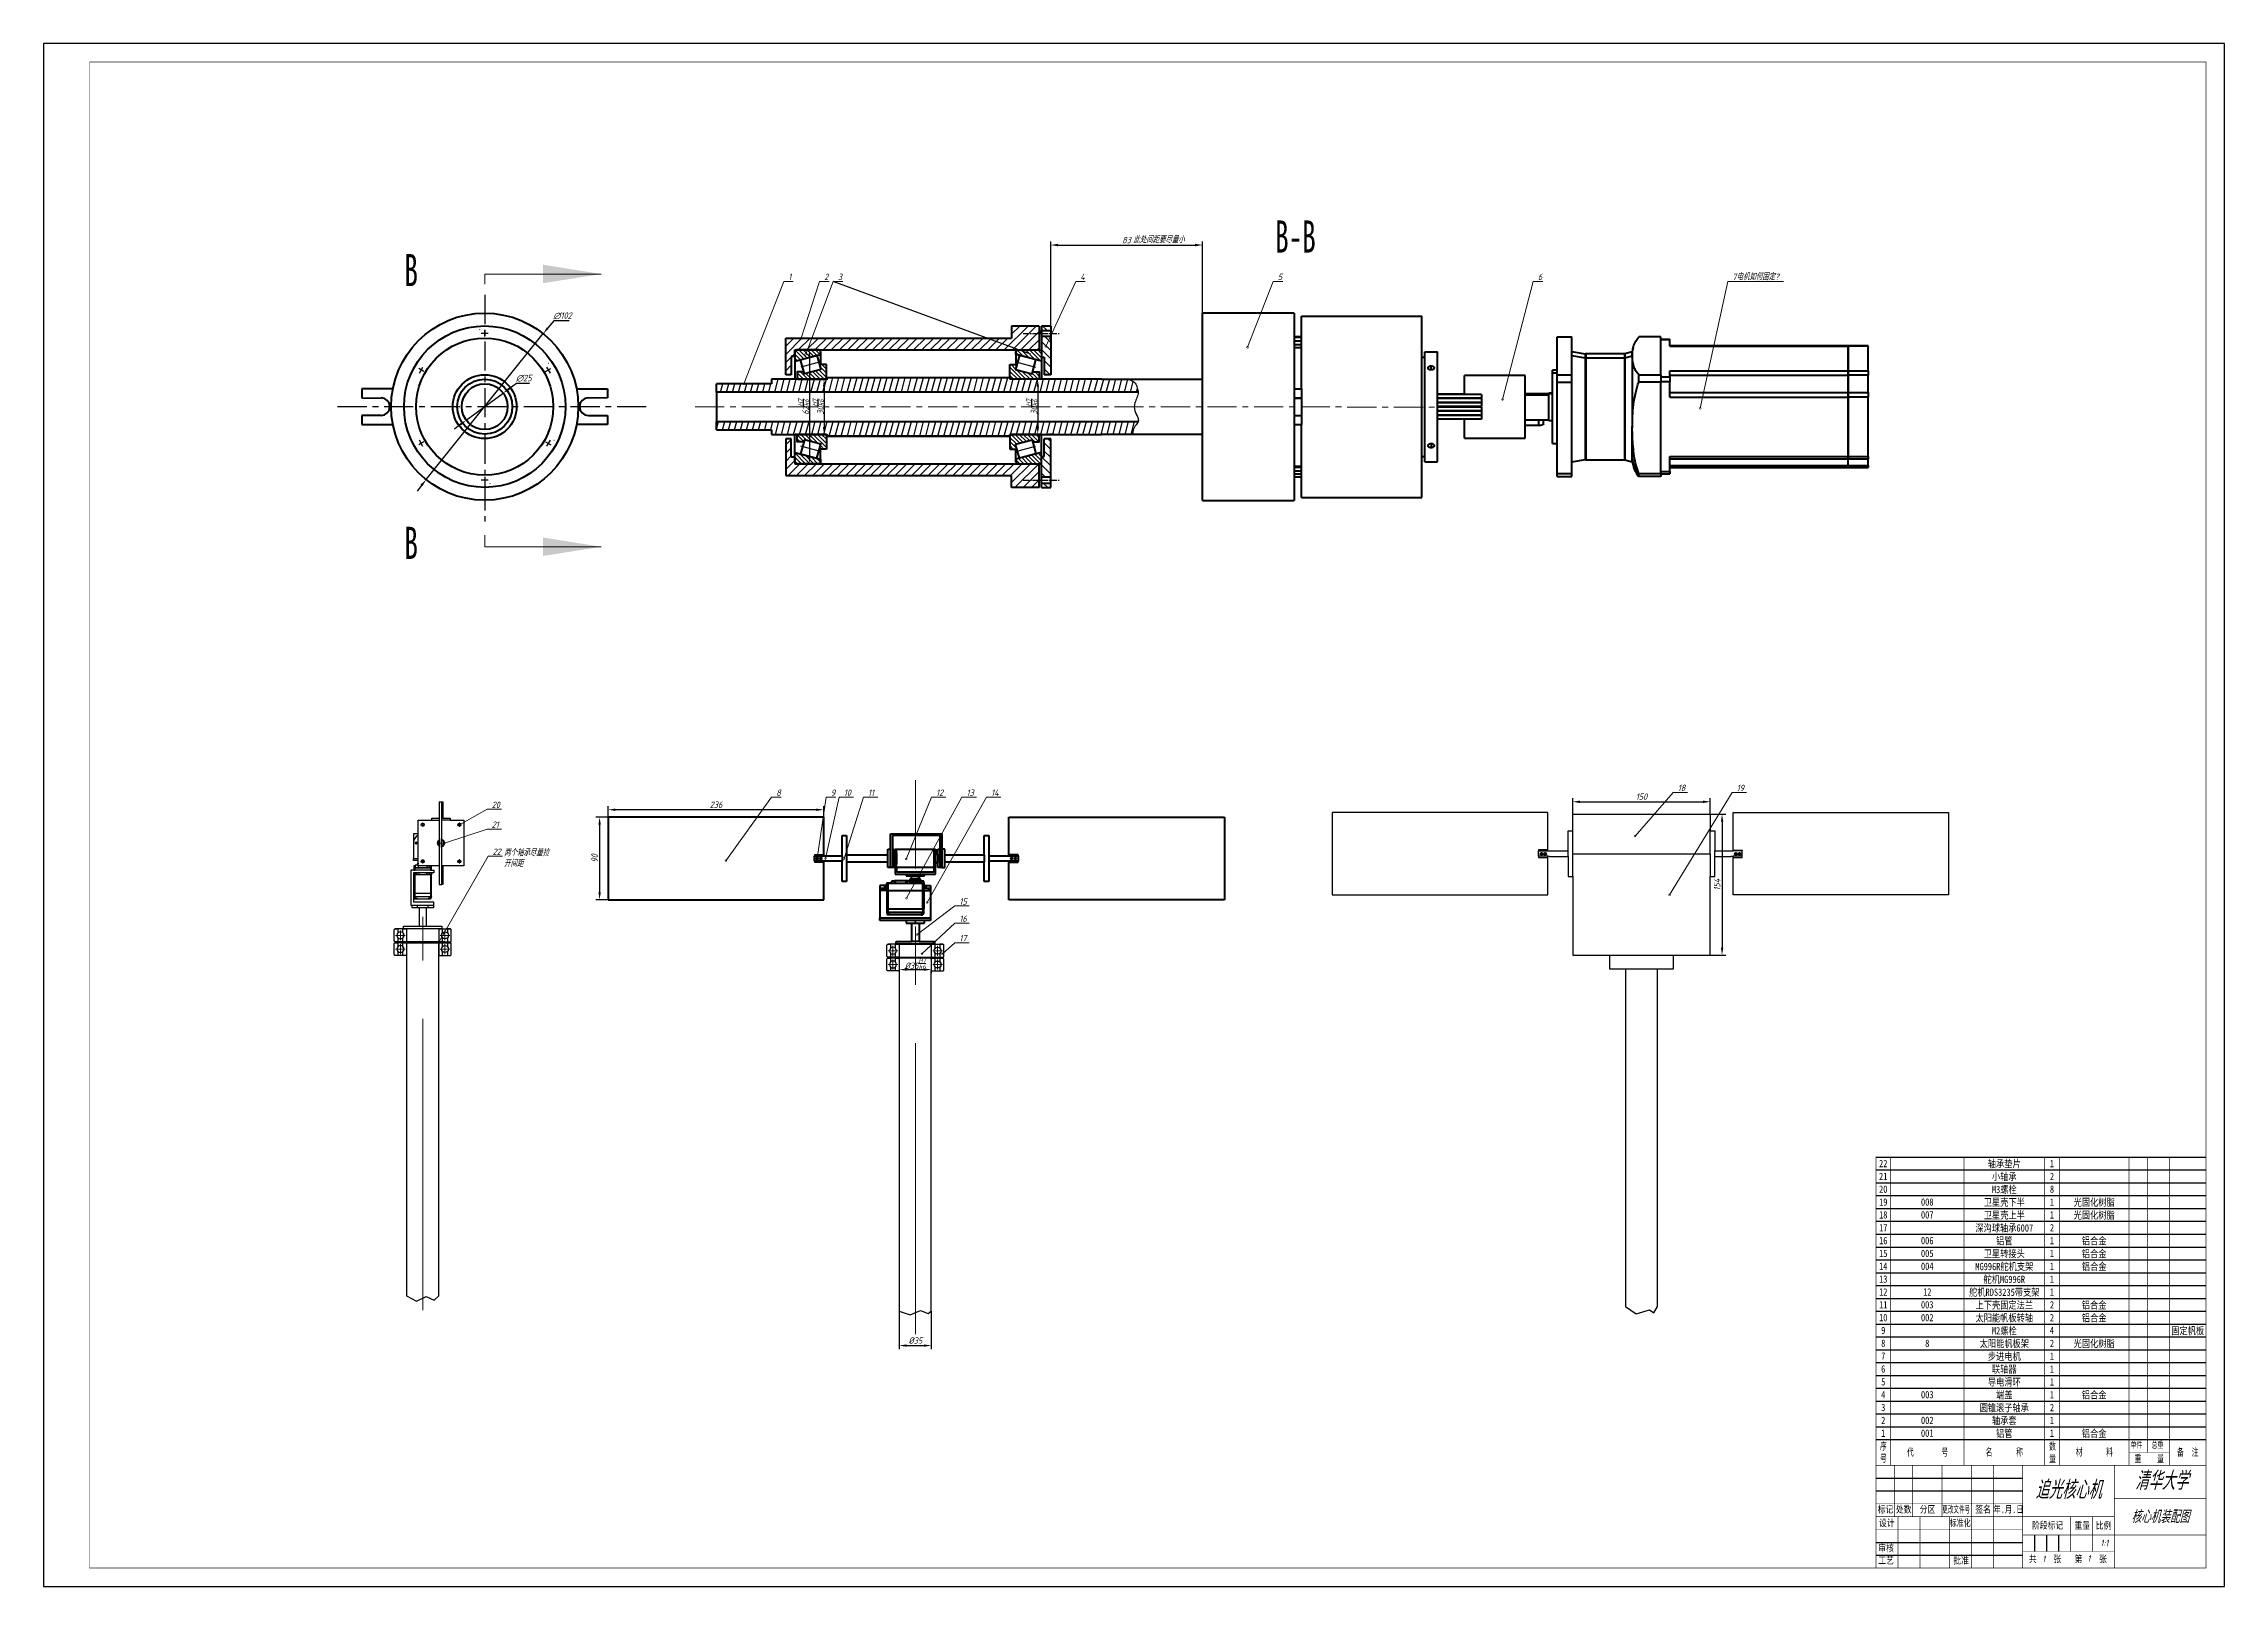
# Model space of a CAD drawing. Header units: millimetres. Extents: x 50 to 1239, y 50 to 891.
import ezdxf
from ezdxf import colors
from ezdxf.entities.mleader import LeaderData, LeaderLine
from ezdxf.enums import TextEntityAlignment as Align
from ezdxf.math import Vec2, Vec3

# ---------------------------------------------------------------- set-up
doc = ezdxf.new("R2010")
doc.units = ezdxf.units.MM
doc.header["$LTSCALE"] = 5
doc.linetypes.add('CENTER', pattern=[50.8, 31.75, -6.35, 6.35, -6.35])
doc.linetypes.add('HIDDEN', pattern=[1.905, 1.27, -0.635])
for name, color, linetype in [('bear1', 7, 'Continuous'), ('bear2', 7, 'CENTER'), ('draw', 7, 'Continuous'), ('scenter', 1, 'CENTER'), ('tf', 7, 'Continuous'), ('图框', 7, 'Continuous')]:
    doc.layers.add(name, color=color, linetype=linetype)
for name, color, linetype, lineweight in [('剖面线', 3, 'Continuous', 25), ('尺寸标注', 7, 'Continuous', 25), ('文字标注', 7, 'Continuous', 25), ('点画线', 1, 'CENTER', 25), ('粗实线', 7, 'Continuous', 50), ('细实线', 3, 'Continuous', 25)]:
    doc.layers.add(name, color=color, linetype=linetype, lineweight=lineweight)
doc.styles.add('BIAOTILAN', font='SimSun.ttf', dxfattribs={"width": 0.66, "height": 7})
doc.styles.add('LABLE_FS', font='SimSun.ttf', dxfattribs={"width": 0.66, "height": 4})
doc.styles.add('SLDTEXTSTYLE5', font='TXT', dxfattribs={"width": 0.62})
doc.styles.add('国标汉字3.5', font='gbeitc.shx', dxfattribs={"height": 3.5, "bigfont": 'gbcbig.shx'})
doc.dimstyles.new('国标尺寸', dxfattribs={"dimtxt": 3.5, "dimasz": 4, "dimexe": 2, "dimexo": 0, "dimgap": 1, "dimtad": 1, "dimtoh": 1, "dimdec": 0, "dimdsep": 46, "dimtxsty": '国标汉字3.5', "dimcen": 3.5, "dimaunit": 1, "dimadec": 0, "dimazin": 1, "dimtfac": 1, "dimtdec": 0, "dimtmove": 0, "dimatfit": 3, "dimfxl": 1, "dimarcsym": 2})

msp = doc.modelspace()

# ---------------------------------------------------------------- texts
at = {"color": 7, "linetype": 'Continuous', "char_height": 17.5, "attachment_point": 1, "style": 'SLDTEXTSTYLE5'}
for insert in [(246.7, 776.3), (246.7, 627.6)]:
    msp.add_mtext('B', dxfattribs=dict(at, insert=insert))
at = {"layer": 'scenter', "ltscale": 0.1, "style": '国标汉字3.5'}
msp.add_text('此处间距要尽量小', height=3.5, dxfattribs=at).set_placement((644.1, 782.3))
at = {"layer": 'scenter', "ltscale": 0.1, "insert": (301, 451.6), "char_height": 3.5, "attachment_point": 1, "style": '国标汉字3.5'}
msp.add_mtext_dynamic_manual_height_columns('两个轴承尽量拉开间距', width=27.742, gutter_width=17.5, heights=[0], dxfattribs=at)
at = {"layer": '图框', "insert": (732.5, 794.6), "char_height": 17.5, "attachment_point": 2, "style": 'SLDTEXTSTYLE5'}
msp.add_mtext('B-B', dxfattribs=at)
at = {"layer": '尺寸标注', "lineweight": 15, "insert": (1204, 88), "char_height": 7, "attachment_point": 5, "style": '国标汉字3.5'}
msp.add_mtext_dynamic_manual_height_columns('核心机装配图', width=50, gutter_width=17.5, heights=[0], dxfattribs=at)
at = {"layer": '文字标注', "attachment_point": 1, "style": '国标汉字3.5'}
for s, insert, char_height, width in [('追光核心机', (1135.9, 107.7), 10, 60), ('清华大学', (1190.3, 112.6), 10, 60), ('1:1', (1171.4, 75.4), 3.5, 8.847)]:
    msp.add_mtext(s, dxfattribs=dict(at, insert=insert, char_height=char_height, width=width))
at = {"layer": '文字标注', "char_height": 3.5, "attachment_point": 1, "style": '国标汉字3.5'}
for insert in [(1139.7, 66.7), (1164.3, 67)]:
    msp.add_mtext_dynamic_manual_height_columns('1', width=3.6, gutter_width=50, heights=[0], dxfattribs=dict(at, insert=insert))

# ---------------------------------------------------------------- blocks, each defined once
blk = doc.blocks.new('BTLABLE')
for points in [[(0, 0, 0.3, 0.3, 0), (0, 7, 0.3, 0.3, 0), (0, 14, 0, 0, 0)], [(8, 0, 0.3, 0.3, 0), (8, 7, 0.3, 0.3, 0), (8, 14, 0, 0, 0)], [(48, 0, 0.3, 0.3, 0), (48, 7, 0.3, 0.3, 0), (48, 14, 0, 0, 0)], [(92, 0, 0.3, 0.3, 0), (92, 7, 0.3, 0.3, 0), (92, 14, 0, 0, 0)], [(100, 0, 0.3, 0.3, 0), (100, 7, 0.3, 0.3, 0), (100, 14, 0, 0, 0)], [(138, 0, 0.3, 0.3, 0), (138, 7, 0.3, 0.3, 0), (138, 14, 0, 0, 0)], [(148, 7, 0.3, 0.3, 0), (148, 14, 0, 0, 0)], [(160, 0, 0.3, 0.3, 0), (160, 7, 0.3, 0.3, 0), (160, 14, 0, 0, 0)], [(180, 0, 0.3, 0.3, 0), (180, 7, 0.3, 0.3, 0), (180, 14, 0, 0, 0)]]:
    blk.add_lwpolyline(points, format="xyseb")
at = {"const_width": 0.3}
for points in [[(0, 14), (180, 14)], [(0, 0), (180, 0)]]:
    blk.add_lwpolyline(points, dxfattribs=at)
at = {"layer": 'draw', "const_width": 0.3}
blk.add_lwpolyline([(138, 7), (160, 7)], dxfattribs=at)
at = {"layer": 'draw', "style": 'LABLE_FS'}
for s, insert, char_height, width, attachment_point in [('序号', (4.1, 6.9), 4, 6.097, 5), ('数量', (96.3, 6.9), 4, 6.097, 5), ('单件', (138.8, 12.9), 3.5, 8, 1), ('总重', (150.3, 12.9), 3.5, 8, 1), ('代       号', (28.2, 6.9), 4, 29.768, 5), ('名      称', (70, 7), 4, 34.43, 5), ('材      料', (119.1, 7), 4, 34.43, 5), ('重    量', (149, 3.5), 4, 19.726, 5), ('备  注', (170, 6.9), 4, 17.215, 5)]:
    blk.add_mtext(s, dxfattribs=dict(at, insert=insert, char_height=char_height, width=width, attachment_point=attachment_point))
blk = doc.blocks.new('Btl')
at = {"const_width": 0.3}
for points in [[(-180, 56), (-180, 0)], [(0, 56), (-180, 56)], [(0, 0), (0, 56)], [(-180, 0), (0, 0)]]:
    blk.add_lwpolyline(points, dxfattribs=at)
at = {"layer": 'tf'}
for p, q in [((-180, 49), (-100, 49)), ((-180, 42), (-100, 42)), ((-180, 14), (-100, 14)), ((-93.5, 18), (-93.5, 9)), ((-87, 18), (-87, 9)), ((-80.5, 18), (-80.5, 9)), ((-180, 7), (-100, 7))]:
    blk.add_line(p, q, dxfattribs=at)
at = {"layer": 'tf', "const_width": 0.3}
for points in [[(-170, 56), (-170, 28)], [(-160, 56), (-160, 28)], [(-144, 56), (-144, 28)], [(-128, 56), (-128, 28)], [(-116, 56), (-116, 28)], [(-100, 56), (-100, 0)], [(-50, 56), (-50, 0)], [(-50, 38), (0, 38)], [(-180, 35), (-100, 35)], [(-100, 28), (-180, 28)], [(-168, 28), (-168, 0)], [(-156, 28), (-156, 0)], [(-140, 28), (-140, 0)], [(-128, 28), (-128, 0)], [(-116, 28), (-116, 0)], [(-100, 28), (-50, 28)], [(-74, 28), (-74, 9)], [(-62, 28), (-62, 18), (-62, 9)], [(-180, 21), (-100, 21)], [(-100, 18), (-50, 18)], [(-50, 18), (0, 18)], [(-100, 9), (-50, 9)]]:
    blk.add_lwpolyline(points, dxfattribs=at)
at = {"layer": 'tf'}
blk.add_blockref('BTLABLE', (-180, 56), dxfattribs=at)
at = {"style": 'BIAOTILAN'}
for s, width, p in [('标记', 0.8, (-179, 30.1)), ('设计', 0.8, (-178.3, 22.7)), ('处数', 0.8, (-169.1, 30.1)), ('分区', 0.8, (-156.1, 30.1)), ('更改文件号', 0.57, (-143.8, 30.1)), ('标准化', 0.72, (-139.8, 22.7)), ('签名', 0.8, (-125.8, 30.1)), ('年.月.日', 0.75, (-115.9, 30.1)), ('阶段标记', 0.8, (-94.9, 21.4)), ('重量', 0.8, (-71.7, 21.3)), ('比例', 0.8, (-60.1, 21.3)), ('审核', 0.8, (-178.7, 9)), ('工艺', 0.8, (-178.7, 2.3)), ('批准', 0.8, (-137.8, 2.3)), ('共    张', 0.8, (-96.6, 3.1))]:
    blk.add_text(s, height=3.8, dxfattribs=dict(at, width=width)).set_placement(p)
at = {"style": 'BIAOTILAN', "width": 0.8}
blk.add_text('第    张', height=3.8, dxfattribs=at).set_placement((-62.9, 5.1), align=Align.MIDDLE)
blk = doc.blocks.new('tf')
at = {"layer": 'tf', "color": 0, "lineweight": 25}
blk.add_lwpolyline([(-594.5, -420.5), (594.5, -420.5), (594.5, 420.5), (-594.5, 420.5)], close=True, dxfattribs=at)
at = {"layer": 'tf', "color": 0, "lineweight": 25, "const_width": 0.3}
blk.add_lwpolyline([(-569.5, -410.5), (584.5, -410.5), (584.5, 410.5), (-569.5, 410.5)], close=True, dxfattribs=at)
at = {"layer": 'tf', "color": 0, "lineweight": 25}
blk.add_blockref('Btl', (584.5, -410.5), dxfattribs=at)
blk = doc.blocks.new('lable')
at = {"lineweight": 25}
for p, q in [((0, 7), (180, 7)), ((0, 0), (180, 0))]:
    blk.add_line(p, q, dxfattribs=at)
at = {"lineweight": 25, "const_width": 0.3}
for points in [[(0, 0), (0, 7)], [(8, 0), (8, 7)], [(48, 0), (48, 7)], [(92, 0), (92, 7)], [(100, 0), (100, 7)], [(138, 0), (138, 7)], [(148, 0), (148, 7)], [(160, 0), (160, 7)], [(180, 0), (180, 7)]]:
    blk.add_lwpolyline(points, dxfattribs=at)
at = {"layer": 'draw', "lineweight": 25, "style": 'LABLE_FS', "width": 0.8}
for tag, p in [('NO', (4, 3.5)), ('DIA_NO', (28, 3.5)), ('NAME', (70, 3.5)), ('NUM', (96, 3.5)), ('MATERIAL', (119, 3.5)), ('ONE', (143, 3.5)), ('ALL', (154, 3.5)), ('NOTICE', (170, 3.5))]:
    blk.add_attdef(tag, text='', height=4, dxfattribs=at).set_placement(p, align=Align.MIDDLE)
blk = doc.blocks.new('_DotSmall')
at = {"color": 0, "linetype": 'ByBlock', "lineweight": 15, "const_width": 0.5}
blk.add_lwpolyline([(-0.0625, 0, 1), (0.0625, 0, 1)], format="xyb", close=True, dxfattribs=at)
blk = doc.blocks.new('*D21')
at = {"layer": 'Defpoints', "color": 0, "ltscale": 0.1, "transparency": 16777216}
for p in [(468.3, 708), (468.8, 678), (475.5, 678)]:
    blk.add_point(p, dxfattribs=at)
at = {"layer": '文字标注', "color": 0, "lineweight": -2, "ltscale": 0.1, "transparency": 16777216}
for p, q in [((468.3, 708), (477.5, 708)), ((475.5, 704), (475.5, 682)), ((468.8, 678), (477.5, 678))]:
    blk.add_line(p, q, dxfattribs=at)
at = {"layer": '文字标注', "color": 0, "ltscale": 0.1, "transparency": 16777216}
for points in [[(474.9, 704), (476.2, 704), (475.5, 708)], [(474.9, 682), (476.2, 682), (475.5, 678)]]:
    blk.add_solid(points, dxfattribs=at)
at = {"layer": '文字标注', "color": 0, "ltscale": 0.1, "transparency": 16777216, "insert": (472.3, 693), "char_height": 3.5, "attachment_point": 5, "rotation": 90, "style": '国标汉字3.5'}
blk.add_mtext('30{\\H0.7x;\\SH7/k6;}', dxfattribs=at)
blk = doc.blocks.new('*D22')
at = {"layer": 'Defpoints', "color": 0, "ltscale": 0.1, "transparency": 16777216}
for p in [(469, 724), (467.5, 662), (469, 662)]:
    blk.add_point(p, dxfattribs=at)
at = {"layer": '文字标注', "color": 0, "lineweight": -2, "ltscale": 0.1, "transparency": 16777216}
for p, q in [((469, 724), (465.5, 724)), ((467.5, 720), (467.5, 666)), ((469, 662), (465.5, 662))]:
    blk.add_line(p, q, dxfattribs=at)
at = {"layer": '文字标注', "color": 0, "ltscale": 0.1, "transparency": 16777216}
for points in [[(466.9, 720), (468.2, 720), (467.5, 724)], [(466.9, 666), (468.2, 666), (467.5, 662)]]:
    blk.add_solid(points, dxfattribs=at)
at = {"layer": '文字标注', "color": 0, "ltscale": 0.1, "transparency": 16777216, "insert": (464.3, 693), "char_height": 3.5, "attachment_point": 5, "rotation": 90, "style": '国标汉字3.5'}
blk.add_mtext('62{\\H0.7x;\\SH7/k6;}', dxfattribs=at)
blk = doc.blocks.new('*D23')
at = {"layer": 'Defpoints', "color": 0, "ltscale": 0.1, "transparency": 16777216}
for p in [(584.8, 708), (585.3, 678), (592, 678)]:
    blk.add_point(p, dxfattribs=at)
at = {"layer": '文字标注', "color": 0, "lineweight": -2, "ltscale": 0.1, "transparency": 16777216}
for p, q in [((584.8, 708), (594, 708)), ((592, 704), (592, 682)), ((585.3, 678), (594, 678))]:
    blk.add_line(p, q, dxfattribs=at)
at = {"layer": '文字标注', "color": 0, "ltscale": 0.1, "transparency": 16777216}
for points in [[(591.4, 704), (592.7, 704), (592, 708)], [(591.4, 682), (592.7, 682), (592, 678)]]:
    blk.add_solid(points, dxfattribs=at)
at = {"layer": '文字标注', "color": 0, "ltscale": 0.1, "transparency": 16777216, "insert": (588.8, 693), "char_height": 3.5, "attachment_point": 5, "rotation": 90, "style": '国标汉字3.5'}
blk.add_mtext('30{\\H0.7x;\\SH7/k6;}', dxfattribs=at)
blk = doc.blocks.new('*D24')
at = {"layer": 'Defpoints', "color": 0, "ltscale": 0.1, "transparency": 16777216}
for p in [(300.6, 700.5), (280.4, 685.7)]:
    blk.add_point(p, dxfattribs=at)
at = {"layer": '文字标注', "color": 0, "lineweight": -2, "ltscale": 0.1, "transparency": 16777216}
for p, q in [((307.8, 705.8), (303.8, 702.9)), ((314.9, 705.8), (307.8, 705.8)), ((280.4, 685.7), (300.6, 700.5)), ((277.2, 683.3), (274, 680.9))]:
    blk.add_line(p, q, dxfattribs=at)
at = {"layer": '文字标注', "color": 0, "ltscale": 0.1, "transparency": 16777216}
for points in [[(303.4, 703.4), (304.2, 702.3), (300.6, 700.5)], [(276.8, 683.8), (277.6, 682.8), (280.4, 685.7)]]:
    blk.add_solid(points, dxfattribs=at)
at = {"layer": '文字标注', "color": 0, "ltscale": 0.1, "transparency": 16777216, "insert": (311.8, 708.6), "char_height": 3.5, "attachment_point": 5, "style": '国标汉字3.5'}
blk.add_mtext('∅25', dxfattribs=at)
blk = doc.blocks.new('*D25')
at = {"layer": 'Defpoints', "color": 0, "ltscale": 0.1, "transparency": 16777216}
for p in [(322.4, 732.9), (258.6, 653.3)]:
    blk.add_point(p, dxfattribs=at)
at = {"layer": '文字标注', "color": 0, "lineweight": -2, "ltscale": 0.1, "transparency": 16777216}
for p, q in [((328.1, 739.9), (324.9, 736)), ((336.6, 739.9), (328.1, 739.9)), ((258.6, 653.3), (322.4, 732.9)), ((256.1, 650.2), (253.6, 647.1))]:
    blk.add_line(p, q, dxfattribs=at)
at = {"layer": '文字标注', "color": 0, "ltscale": 0.1, "transparency": 16777216}
for points in [[(324.4, 736.4), (325.4, 735.6), (322.4, 732.9)], [(255.5, 650.6), (256.6, 649.8), (258.6, 653.3)]]:
    blk.add_solid(points, dxfattribs=at)
at = {"layer": '文字标注', "color": 0, "ltscale": 0.1, "transparency": 16777216, "insert": (332.9, 742.6), "char_height": 3.5, "attachment_point": 5, "style": '国标汉字3.5'}
blk.add_mtext('∅102', dxfattribs=at)
blk = doc.blocks.new('*D27')
at = {"layer": 'Defpoints', "color": 0, "transparency": 16777216}
for p in [(357.8, 473.4), (357.8, 469.3), (475.3, 469.3)]:
    blk.add_point(p, dxfattribs=at)
at = {"layer": '尺寸标注', "color": 0, "lineweight": -2, "transparency": 16777216}
for p, q in [((357.8, 469.3), (357.8, 475.4)), ((471.3, 473.4), (361.8, 473.4)), ((475.3, 469.3), (475.3, 475.4))]:
    blk.add_line(p, q, dxfattribs=at)
at = {"layer": '尺寸标注', "color": 0, "transparency": 16777216}
for points in [[(361.8, 474), (361.8, 472.7), (357.8, 473.4)], [(471.3, 474), (471.3, 472.7), (475.3, 473.4)]]:
    blk.add_solid(points, dxfattribs=at)
at = {"layer": '尺寸标注', "color": 0, "lineweight": 15, "transparency": 16777216, "insert": (416.6, 476.1), "char_height": 3.5, "attachment_point": 5, "style": '国标汉字3.5'}
blk.add_mtext('236', dxfattribs=at)
blk = doc.blocks.new('*D28')
at = {"layer": 'Defpoints', "color": 0, "transparency": 16777216}
for p in [(357.8, 469.3), (353.1, 424.3), (357.8, 424.3)]:
    blk.add_point(p, dxfattribs=at)
at = {"layer": '尺寸标注', "color": 0, "lineweight": -2, "transparency": 16777216}
for p, q in [((357.8, 469.3), (351.1, 469.3)), ((353.1, 465.3), (353.1, 428.3)), ((357.8, 424.3), (351.1, 424.3))]:
    blk.add_line(p, q, dxfattribs=at)
at = {"layer": '尺寸标注', "color": 0, "transparency": 16777216}
for points in [[(352.5, 465.3), (353.8, 465.3), (353.1, 469.3)], [(352.5, 428.3), (353.8, 428.3), (353.1, 424.3)]]:
    blk.add_solid(points, dxfattribs=at)
at = {"layer": '尺寸标注', "color": 0, "lineweight": 15, "transparency": 16777216, "insert": (350.4, 446.8), "char_height": 3.5, "attachment_point": 5, "rotation": 90, "style": '国标汉字3.5'}
blk.add_mtext('90', dxfattribs=at)
blk = doc.blocks.new('*D29')
at = {"layer": 'Defpoints', "color": 0, "transparency": 16777216}
for p in [(958.7, 477.7), (883.7, 470.9), (958.7, 470.9)]:
    blk.add_point(p, dxfattribs=at)
at = {"layer": '尺寸标注', "color": 0, "lineweight": -2, "transparency": 16777216}
for p, q in [((883.7, 470.9), (883.7, 479.7)), ((887.7, 477.7), (954.7, 477.7)), ((958.7, 470.9), (958.7, 479.7))]:
    blk.add_line(p, q, dxfattribs=at)
at = {"layer": '尺寸标注', "color": 0, "transparency": 16777216}
for points in [[(887.7, 478.4), (887.7, 477), (883.7, 477.7)], [(954.7, 478.4), (954.7, 477), (958.7, 477.7)]]:
    blk.add_solid(points, dxfattribs=at)
at = {"layer": '尺寸标注', "color": 0, "lineweight": 15, "transparency": 16777216, "insert": (921.2, 480.5), "char_height": 3.5, "attachment_point": 5, "style": '国标汉字3.5'}
blk.add_mtext('150', dxfattribs=at)
blk = doc.blocks.new('*D30')
at = {"layer": 'Defpoints', "color": 0, "transparency": 16777216}
for p in [(958.7, 470.9), (958.7, 394.1), (965.1, 394.1)]:
    blk.add_point(p, dxfattribs=at)
at = {"layer": '尺寸标注', "color": 0, "lineweight": -2, "transparency": 16777216}
for p, q in [((958.7, 470.9), (967.1, 470.9)), ((965.1, 466.9), (965.1, 398.1)), ((958.7, 394.1), (967.1, 394.1))]:
    blk.add_line(p, q, dxfattribs=at)
at = {"layer": '尺寸标注', "color": 0, "transparency": 16777216}
for points in [[(964.5, 466.9), (965.8, 466.9), (965.1, 470.9)], [(964.5, 398.1), (965.8, 398.1), (965.1, 394.1)]]:
    blk.add_solid(points, dxfattribs=at)
at = {"layer": '尺寸标注', "color": 0, "lineweight": 15, "transparency": 16777216, "insert": (962.4, 432.5), "char_height": 3.5, "attachment_point": 5, "rotation": 90, "style": '国标汉字3.5'}
blk.add_mtext('154', dxfattribs=at)
blk = doc.blocks.new('*D31')
at = {"layer": 'Defpoints', "color": 0, "transparency": 16777216}
for p in [(516.5, 200), (534, 200), (534, 181.3)]:
    blk.add_point(p, dxfattribs=at)
at = {"layer": '尺寸标注', "color": 0, "lineweight": -2, "transparency": 16777216}
for p, q in [((516.5, 200), (516.5, 179.3)), ((534, 200), (534, 179.3)), ((520.5, 181.3), (530, 181.3))]:
    blk.add_line(p, q, dxfattribs=at)
at = {"layer": '尺寸标注', "color": 0, "transparency": 16777216}
for points in [[(520.5, 181.9), (520.5, 180.6), (516.5, 181.3)], [(530, 181.9), (530, 180.6), (534, 181.3)]]:
    blk.add_solid(points, dxfattribs=at)
at = {"layer": '尺寸标注', "color": 0, "lineweight": 15, "transparency": 16777216, "insert": (525.3, 184), "char_height": 3.5, "attachment_point": 5, "style": '国标汉字3.5'}
blk.add_mtext('%%c35', dxfattribs=at)
blk = doc.blocks.new('*D26')
at = {"layer": 'Defpoints', "color": 0, "transparency": 16777216}
for p in [(516.5, 393.5), (534, 393.5), (534, 386.2)]:
    blk.add_point(p, dxfattribs=at)
at = {"layer": '尺寸标注', "color": 0, "lineweight": -2, "transparency": 16777216}
for p, q in [((516.5, 393.5), (516.5, 384.2)), ((534, 393.5), (534, 384.2)), ((520.5, 386.2), (530, 386.2))]:
    blk.add_line(p, q, dxfattribs=at)
at = {"layer": '尺寸标注', "color": 0, "transparency": 16777216}
for points in [[(520.5, 386.9), (520.5, 385.6), (516.5, 386.2)], [(530, 386.9), (530, 385.6), (534, 386.2)]]:
    blk.add_solid(points, dxfattribs=at)
at = {"layer": '尺寸标注', "color": 0, "lineweight": 15, "transparency": 16777216, "insert": (525.3, 389.5), "char_height": 3.5, "attachment_point": 5, "style": '国标汉字3.5'}
blk.add_mtext('%%C35{\\H0.7x;\\SH7/k6;}', dxfattribs=at)
blk = doc.blocks.new('*D32')
at = {"color": 0, "lineweight": -2, "ltscale": 0.1, "transparency": 16777216}
for p, q in [((599.1, 714.7), (599.1, 783.2)), ((603.1, 781.2), (677.8, 781.2)), ((681.8, 714.7), (681.8, 783.2))]:
    blk.add_line(p, q, dxfattribs=at)
at = {"color": 0, "ltscale": 0.1, "transparency": 16777216}
for points in [[(603.1, 781.9), (603.1, 780.5), (599.1, 781.2)], [(677.8, 781.9), (677.8, 780.5), (681.8, 781.2)]]:
    blk.add_solid(points, dxfattribs=at)
at = {"layer": 'Defpoints', "color": 0, "ltscale": 0.1, "transparency": 16777216}
for p in [(681.8, 781.2), (599.1, 714.7), (681.8, 714.7)]:
    blk.add_point(p, dxfattribs=at)
at = {"color": 0, "ltscale": 0.1, "transparency": 16777216, "insert": (640.4, 783.9), "char_height": 3.5, "attachment_point": 5, "style": '国标汉字3.5'}
blk.add_mtext('83', dxfattribs=at)

# ---------------------------------------------------------------- dimensions: what is measured, and where the dimension line sits
at = {"color": 1, "ltscale": 0.1}
dim = msp.add_linear_dim(base=(681.8, 781.2), p1=(599.1, 714.7), p2=(681.8, 714.7), dimstyle='国标尺寸', override={"dimldrblk": 'DotSmall'}, dxfattribs=at)
dim.commit()
dim.dimension.update_dxf_attribs({"geometry": '*D32', "text_midpoint": (640.4, 783.9)})
at = {"layer": '尺寸标注', "lineweight": 15}
for base, p1, p2, text, picture, middle in [((357.8, 473.4), (475.3, 469.3), (357.8, 469.3), '236', '*D27', (416.6, 476.1)), ((958.7, 477.7), (883.7, 470.9), (958.7, 470.9), '150', '*D29', (921.2, 480.5))]:
    dim = msp.add_linear_dim(base=base, p1=p1, p2=p2, text=text, dimstyle='国标尺寸', dxfattribs=at)
    dim.commit()
    dim.dimension.update_dxf_attribs({"geometry": picture, "text_midpoint": middle})
for base, p1, p2, angle, text, picture, middle in [((353.1, 424.3), (357.8, 469.3), (357.8, 424.3), 90, '90', '*D28', (350.4, 446.8)), ((965.1, 394.1), (958.7, 470.9), (958.7, 394.1), 90, '154', '*D30', (962.4, 432.5)), ((534, 181.3), (516.5, 200), (534, 200), 0, '%%c35', '*D31', (525.3, 184))]:
    dim = msp.add_linear_dim(base=base, p1=p1, p2=p2, angle=angle, text=text, dimstyle='国标尺寸', dxfattribs=at)
    dim.commit()
    dim.dimension.update_dxf_attribs({"geometry": picture, "text_midpoint": middle})
dim = msp.add_linear_dim(base=(534, 386.2), p1=(516.5, 393.5), p2=(534, 393.5), text='%%C35{\\H0.7x;\\SH7/k6;}', dimstyle='国标尺寸', dxfattribs=at)
dim.commit()
dim.dimension.update_dxf_attribs({"geometry": '*D26', "text_midpoint": (525.3, 386.2), "dimtype": 160})
at = {"layer": '文字标注', "ltscale": 0.1}
for p1, p2, picture, middle in [((258.6, 653.3), (322.4, 732.9), '*D25', (332.9, 739.9)), ((280.4, 685.7), (300.6, 700.5), '*D24', (311.8, 705.8))]:
    dim = msp.add_diameter_dim_2p(p1=p1, p2=p2, dimstyle='国标尺寸', override={"dimldrblk": 'DotSmall'}, dxfattribs=at)
    dim.commit()
    dim.dimension.update_dxf_attribs({"geometry": picture, "text_midpoint": middle, "dimtype": 163})
dim = msp.add_linear_dim(base=(467.5, 662), p1=(469, 724), p2=(469, 662), angle=90, text='<>{\\H0.7x;\\SH7/k6;}', dimstyle='国标尺寸', override={"dimldrblk": 'DotSmall'}, dxfattribs=at)
dim.commit()
dim.dimension.update_dxf_attribs({"geometry": '*D22', "text_midpoint": (464.3, 693)})
for base, p1, p2, picture, middle in [((475.5, 678), (468.3, 708), (468.8, 678), '*D21', (475.5, 693)), ((592, 678), (584.8, 708), (585.3, 678), '*D23', (592, 693))]:
    dim = msp.add_linear_dim(base=base, p1=p1, p2=p2, angle=90, text='<>{\\H0.7x;\\SH7/k6;}', dimstyle='国标尺寸', override={"dimldrblk": 'DotSmall'}, dxfattribs=at)
    dim.commit()
    dim.dimension.update_dxf_attribs({"geometry": picture, "text_midpoint": middle, "dimtype": 160})

# ---------------------------------------------------------------- hatches: boundary and pattern name
at = {"layer": '剖面线', "ltscale": 0.1}
h = msp.add_hatch(dxfattribs=at)
h.set_pattern_fill('ANSI31', color=256)
h.set_pattern_definition([(45, (-118.7008, -17.8218), (-2.245064, 2.245064), [])])
h.paths.add_polyline_path([(574.9, 724), (592.8, 724), (592.8, 737), (577.8, 737), (577.8, 730.5), (454.6, 730.5), (454.6, 710.5), (457.6, 710.5), (457.6, 720.5), (459.6, 720.5), (459.6, 724)])
h.paths.add_polyline_path([(577.8, 655.6), (577.8, 649), (592.8, 649), (592.8, 662), (581.1, 662), (574.9, 662), (459.6, 662), (459.6, 665.6), (457.6, 665.6), (457.6, 675.6), (454.6, 675.6), (454.6, 655.6)])
h = msp.add_hatch(dxfattribs=at)
h.set_pattern_fill('ANSI31', color=256, angle=90)
h.set_pattern_definition([(135, (-118.7008, -17.8218), (-2.245064, -2.245064), [])])
h.paths.add_polyline_path([(599.1, 731.4), (594.1, 731.4), (594.1, 720), (595.6, 720), (595.6, 710.5), (599.1, 710.5), (599.1, 714.7)])
h.paths.add_polyline_path([(599.1, 671.4), (599.1, 675.6), (595.6, 675.6), (595.6, 666), (594.1, 666), (594.1, 654.6), (599.1, 654.6)])
h.paths.add_polyline_path([(599.1, 734.6), (599.1, 737), (594.1, 737), (594.1, 734.6)])
h.paths.add_polyline_path([(599.1, 649), (599.1, 651.4), (594.1, 651.4), (594.1, 649)])
h = msp.add_hatch(dxfattribs=at)
h.set_pattern_fill('ANSI31', color=256, scale=0.5, angle=90, style=0)
h.set_pattern_definition([(135, (-118.7008, -17.8218), (-1.122532, -1.122532), [])])
h.paths.add_polyline_path([(473.6, 721.6), (473.6, 723, 0.414214), (472.6, 724), (460.6, 724, 0.414214), (459.6, 723), (459.6, 717.9)])
h.paths.add_polyline_path([(476.8, 716), (473, 716), (473.7, 713.4), (464.8, 711), (464.5, 712), (460.8, 712), (460.8, 709, 0.414214), (461.8, 708), (475.8, 708, 0.414214), (476.8, 709)])
h.paths.add_polyline_path([(594.1, 723, 0.414214), (593.1, 724), (581.1, 724, 0.414214), (580.1, 723), (580.1, 721.6), (594.1, 717.9)])
h.paths.add_polyline_path([(592.8, 712), (589.1, 712), (588.9, 711), (579.9, 713.4), (580.6, 716), (576.8, 716), (576.8, 709, 0.414214), (577.8, 708), (591.8, 708, 0.414214), (592.8, 709)])
h.paths.add_polyline_path([(476.8, 677, 0.414214), (475.8, 678), (461.8, 678, 0.414214), (460.8, 677), (460.8, 674), (464.5, 674), (464.8, 675.1), (473.7, 672.7), (473, 670), (476.8, 670)])
h.paths.add_polyline_path([(459.6, 668.2), (459.6, 663, 0.414214), (460.6, 662), (472.6, 662, 0.414214), (473.6, 663), (473.6, 664.5)])
h.paths.add_polyline_path([(592.8, 677, 0.414214), (591.8, 678), (577.8, 678, 0.414214), (576.8, 677), (576.8, 670), (580.6, 670), (579.9, 672.7), (588.9, 675.1), (589.1, 674), (592.8, 674)])
h.paths.add_polyline_path([(594.1, 666), (594.1, 668.2), (580.1, 664.5), (580.1, 663, 0.414214), (581.1, 662), (593.1, 662, 0.414214), (594.1, 663)])
h = msp.add_hatch(dxfattribs=at)
h.set_pattern_fill('ANSI31', color=256, angle=30)
h.set_pattern_definition([(75, (-118.7008, -17.8218), (-3.0668145, 0.82175), [])])
edge = h.paths.add_edge_path()
edge.add_spline(control_points=[(646.8, 701), (646.8, 701.8), (646.2, 703.4), (645.4, 706.7), (642.9, 707.5), (641.4, 708)], knot_values=[0, 0, 0, 0, 2.332507, 5.110627, 9.539142, 9.539142, 9.539142, 9.539142], degree=3, periodic=0)
edge.add_line((641.4, 708), (626.8, 708))
edge.add_line((626.8, 708), (593.8, 708))
edge.add_line((593.8, 708), (592.8, 708))
edge.add_line((592.8, 708), (576.8, 708))
edge.add_line((576.8, 708), (576.8, 709))
edge.add_line((576.8, 709), (476.8, 709))
edge.add_line((476.8, 709), (476.8, 708))
edge.add_line((476.8, 708), (459.8, 708))
edge.add_line((459.8, 708), (446.8, 708))
edge.add_line((446.8, 708), (446.8, 705.5))
edge.add_line((446.8, 705.5), (416.8, 705.5))
edge.add_line((416.8, 705.5), (416.8, 701))
edge.add_line((416.8, 701), (646.8, 701))
edge = h.paths.add_edge_path()
edge.add_line((416.8, 685), (416.8, 680.5))
edge.add_line((416.8, 680.5), (446.8, 680.5))
edge.add_line((446.8, 680.5), (446.8, 678))
edge.add_line((446.8, 678), (459.8, 678))
edge.add_line((459.8, 678), (476.8, 678))
edge.add_line((476.8, 678), (476.8, 677))
edge.add_line((476.8, 677), (576.8, 677))
edge.add_line((576.8, 677), (576.8, 678))
edge.add_line((576.8, 678), (592.8, 678))
edge.add_line((592.8, 678), (593.8, 678))
edge.add_line((593.8, 678), (626.8, 678))
edge.add_line((626.8, 678), (643.5, 678))
edge.add_spline(control_points=[(643.5, 678), (643.9, 679.6), (644.4, 682.2), (646.6, 684.1), (646.8, 685)], knot_values=[26.19938, 26.19938, 26.19938, 26.19938, 31.009411, 33.97948, 33.97948, 33.97948, 33.97948], degree=3, periodic=0)
edge.add_line((646.8, 685), (416.8, 685))

# ---------------------------------------------------------------- linework, layer by layer
at = {"color": 7, "linetype": 'HIDDEN', "lineweight": 18}
for p, q in [((290.5, 765.4), (290.5, 759.9)), ((290.5, 616.7), (290.5, 624.1))]:
    msp.add_line(p, q, dxfattribs=at)
at = {"color": 7, "linetype": 'Continuous', "lineweight": 18}
for p, q in [((290.5, 765.4), (354, 765.4)), ((290.5, 616.7), (354, 616.7))]:
    msp.add_line(p, q, dxfattribs=at)
at = {"color": 7, "linetype": 'Continuous', "lineweight": 25}
for p, q in [((287.6, 735.1), (287.6, 735)), ((325.4, 716.6), (325.3, 716.6)), ((252.7, 711.6), (252.8, 711.5)), ((328.3, 674.6), (328.2, 674.7)), ((293.4, 651.1), (293.4, 651.2))]:
    msp.add_line(p, q, dxfattribs=at)
at = {"color": 18, "linetype": 'Continuous', "lineweight": 25, "true_color": 0x000000}
msp.add_line((255.6, 669.6), (255.7, 669.6), dxfattribs=at)
at = {"color": 7, "linetype": 'Continuous', "lineweight": 18}
for points in [[(354, 765.4), (322.2, 770.5), (322.2, 760.4)], [(354, 616.7), (322.2, 621.8), (322.2, 611.7)]]:
    msp.add_solid(points, dxfattribs=at)
at = {"layer": 'bear1', "lineweight": 30}
for points in [[(243.2, 408.4), (243.2, 406.2, 0.414214), (243.2, 403.6), (243.2, 401.4), (241.7, 401.4, -0.414214), (241.2, 401.9), (241.2, 407.9, -0.414214), (241.7, 408.4)], [(244.6, 403, 1), (244.6, 406.8, 1)], [(245.9, 401.4), (245.9, 403.6, 0.414214), (245.9, 406.2), (245.9, 408.4), (247.4, 408.4, -0.414214), (247.9, 407.9), (247.9, 401.9, -0.414214), (247.4, 401.4)], [(267.5, 401.4), (267.5, 403.6, -0.414214), (267.5, 406.2), (267.5, 408.4), (265.9, 408.4, 0.414214), (265.4, 407.9), (265.4, 401.9, 0.414214), (265.9, 401.4)], [(268.8, 403, -1), (268.8, 406.8, -1)], [(270.2, 408.4), (270.2, 406.2, -0.414214), (270.2, 403.6), (270.2, 401.4), (271.7, 401.4, 0.414214), (272.2, 401.9), (272.2, 407.9, 0.414214), (271.7, 408.4)], [(243.2, 400.9), (243.2, 398.7, 0.414214), (243.2, 396.1), (243.2, 393.9), (241.7, 393.9, -0.414214), (241.2, 394.4), (241.2, 400.4, -0.414214), (241.7, 400.9)], [(244.6, 395.5, 1), (244.6, 399.3, 1)], [(245.9, 393.9), (245.9, 396.1, 0.414214), (245.9, 398.7), (245.9, 400.9), (247.4, 400.9, -0.414214), (247.9, 400.4), (247.9, 394.4, -0.414214), (247.4, 393.9)], [(267.5, 393.9), (267.5, 396.1, -0.414214), (267.5, 398.7), (267.5, 400.9), (265.9, 400.9, 0.414214), (265.4, 400.4), (265.4, 394.4, 0.414214), (265.9, 393.9)], [(268.8, 395.5, -1), (268.8, 399.3, -1)], [(270.2, 400.9), (270.2, 398.7, -0.414214), (270.2, 396.1), (270.2, 393.9), (271.7, 393.9, 0.414214), (272.2, 394.4), (272.2, 400.4, 0.414214), (271.7, 400.9)], [(511.8, 400), (511.8, 397.8, 0.414214), (511.8, 395.2), (511.8, 393), (510.3, 393, -0.414214), (509.8, 393.5), (509.8, 399.5, -0.414214), (510.3, 400)], [(511.8, 392.5), (511.8, 390.3, 0.414214), (511.8, 387.7), (511.8, 385.5), (510.3, 385.5, -0.414214), (509.8, 386), (509.8, 392, -0.414214), (510.3, 392.5)], [(513.1, 394.6, 1), (513.1, 398.4, 1)], [(514.5, 393), (514.5, 395.2, 0.414214), (514.5, 397.8), (514.5, 400), (516, 400, -0.414214), (516.5, 399.5), (516.5, 393.5, -0.414214), (516, 393)], [(514.5, 385.5), (514.5, 387.7, 0.414214), (514.5, 390.3), (514.5, 392.5), (516, 392.5, -0.414214), (516.5, 392), (516.5, 386, -0.414214), (516, 385.5)], [(536.1, 393), (536.1, 395.2, -0.414214), (536.1, 397.8), (536.1, 400), (534.5, 400, 0.414214), (534, 399.5), (534, 393.5, 0.414214), (534.5, 393)], [(536.1, 385.5), (536.1, 387.7, -0.414214), (536.1, 390.3), (536.1, 392.5), (534.5, 392.5, 0.414214), (534, 392), (534, 386, 0.414214), (534.5, 385.5)], [(537.4, 394.6, -1), (537.4, 398.4, -1)], [(538.7, 400), (538.7, 397.8, -0.414214), (538.7, 395.2), (538.7, 393), (540.3, 393, 0.414214), (540.8, 393.5), (540.8, 399.5, 0.414214), (540.3, 400)], [(538.7, 392.5), (538.7, 390.3, -0.414214), (538.7, 387.7), (538.7, 385.5), (540.3, 385.5, 0.414214), (540.8, 386), (540.8, 392, 0.414214), (540.3, 392.5)], [(513.1, 387.1, 1), (513.1, 390.9, 1)], [(537.4, 387.1, -1), (537.4, 390.9, -1)]]:
    msp.add_lwpolyline(points, format="xyb", close=True, dxfattribs=at)
for points in [[(247.4, 408.4), (241.7, 408.4)], [(265.9, 408.4), (271.7, 408.4)], [(247.4, 401.4), (241.7, 401.4)], [(247.4, 400.9), (241.7, 400.9)], [(247.4, 393.9), (241.7, 393.9)], [(265.9, 401.4), (271.7, 401.4)], [(265.9, 400.9), (271.7, 400.9)], [(265.9, 393.9), (271.7, 393.9)], [(516, 400), (510.3, 400)], [(516, 393), (510.3, 393)], [(516, 392.5), (510.3, 392.5)], [(534.5, 400), (540.3, 400)], [(534.5, 393), (540.3, 393)], [(534.5, 392.5), (540.3, 392.5)], [(516, 385.5), (510.3, 385.5)], [(534.5, 385.5), (540.3, 385.5)]]:
    msp.add_lwpolyline(points, dxfattribs=at)
at = {"layer": 'bear2', "lineweight": 0}
for p, q in [((247.2, 404.9), (241.9, 404.9)), ((244.6, 402.2), (244.6, 407.6)), ((266.2, 404.9), (271.4, 404.9)), ((268.8, 402.2), (268.8, 407.6)), ((247.2, 397.4), (241.9, 397.4)), ((244.6, 394.7), (244.6, 400.1)), ((266.2, 397.4), (271.4, 397.4)), ((268.8, 394.7), (268.8, 400.1)), ((515.8, 396.5), (510.5, 396.5)), ((513.1, 393.8), (513.1, 399.2)), ((534.8, 396.5), (540, 396.5)), ((537.4, 393.8), (537.4, 399.2)), ((515.8, 389), (510.5, 389)), ((513.1, 386.3), (513.1, 391.7)), ((534.8, 389), (540, 389)), ((537.4, 386.3), (537.4, 391.7))]:
    msp.add_line(p, q, dxfattribs=at)
at = {"layer": '剖面线', "ltscale": 0.1}
msp.add_spline([(641.4, 708), (645.2, 705.9), (646.3, 703.3), (646.8, 701), (646.1, 698.1), (645, 695.2), (644.9, 690.9), (646.6, 687.1), (646.8, 685), (645.2, 682.6), (643.5, 678)], degree=3, dxfattribs=at)
at = {"layer": '文字标注', "ltscale": 0.1}
msp.add_line((588.1, 721.7), (480.5, 761.4), dxfattribs=at)
at = {"layer": '点画线', "color": 18, "ltscale": 0.1, "true_color": 0x000000}
for p, q in [((290.5, 754), (290.5, 630.5)), ((323.7, 712.2), (326.5, 713.9)), ((324.1, 714.7), (326.1, 711.4)), ((210.3, 693.1), (381.5, 693.1)), ((257.3, 673.9), (254.5, 672.3)), ((256.8, 671.4), (254.9, 674.8)), ((323.7, 673.9), (326.5, 672.3)), ((326.1, 674.8), (324.2, 671.5))]:
    msp.add_line(p, q, dxfattribs=at)
at = {"layer": '点画线', "color": 7, "ltscale": 0.1}
for p, q in [((288.6, 733.1), (292.4, 733.1)), ((290.5, 731.4), (290.5, 734.7)), ((257.3, 712.2), (254.5, 713.9)), ((254.9, 711.4), (256.8, 714.7)), ((290.5, 654.8), (290.5, 651.5)), ((292.4, 653.1), (288.6, 653.1))]:
    msp.add_line(p, q, dxfattribs=at)
at = {"layer": '点画线', "color": 7, "ltscale": 0.02}
for p, q in [((584.1, 733), (604, 733)), ((584.1, 653), (604, 653))]:
    msp.add_line(p, q, dxfattribs=at)
at = {"layer": '点画线', "color": 18, "lineweight": 15, "ltscale": 0.1, "true_color": 0x000000}
msp.add_line((405.2, 693), (810, 692.9), dxfattribs=at)
at = {"layer": '点画线', "color": 0, "lineweight": 15}
for p, q in [((525.3, 187.4), (525.3, 489.4)), ((256.7, 200.6), (256.7, 414.9))]:
    msp.add_line(p, q, dxfattribs=at)
at = {"layer": '点画线', "lineweight": 15}
for p, q in [((255.6, 465.2), (257.8, 465.2)), ((256.7, 466.4), (256.7, 464.1)), ((275.6, 465.2), (277.8, 465.2)), ((276.7, 466.4), (276.7, 464.1)), ((253.9, 455.2), (252.4, 455.2)), ((253.2, 456), (253.2, 454.4)), ((264.3, 455.2), (269.2, 455.2)), ((266.7, 452.8), (266.7, 457.7)), ((255.6, 445.2), (257.8, 445.2)), ((256.7, 446.4), (256.7, 444.1)), ((275.6, 445.2), (277.8, 445.2)), ((276.7, 446.4), (276.7, 444.1)), ((471.1, 446.8), (472.5, 446.8)), ((471.8, 447.5), (471.8, 446.1)), ((473.1, 446.8), (474.5, 446.8)), ((473.8, 447.5), (473.8, 446.1)), ((577.1, 446.8), (578.5, 446.8)), ((577.8, 447.5), (577.8, 446.1)), ((579.1, 446.8), (580.5, 446.8)), ((579.8, 447.5), (579.8, 446.1)), ((865.9, 449.4), (867.4, 449.4)), ((866.6, 450.1), (866.6, 448.8)), ((867.9, 449.4), (869.4, 449.4)), ((868.7, 450.1), (868.7, 448.8)), ((971.9, 449.4), (973.3, 449.4)), ((972.6, 450.1), (972.6, 448.8)), ((973.9, 449.4), (975.4, 449.4)), ((974.6, 450.1), (974.6, 448.8))]:
    msp.add_line(p, q, dxfattribs=at)
for start, end in [(124.8499, 235.1501), (286.6015, 73.3985)]:
    msp.add_arc((266.7, 455.2), 1.75, start, end, dxfattribs=at)
at = {"layer": '粗实线'}
for p, q in [((731.8, 744), (681.8, 744)), ((681.8, 699.3), (681.8, 744)), ((731.8, 744), (731.8, 702.8)), ((735.8, 702.8), (735.8, 742.5)), ((735.8, 742.5), (801.4, 742.5)), ((801.4, 643.5), (801.4, 742.5)), ((454.6, 710.5), (454.6, 730.5)), ((454.6, 730.5), (577.8, 730.5)), ((592.8, 737), (577.8, 737)), ((577.8, 737), (577.8, 730.5)), ((592.8, 737), (592.8, 737)), ((592.8, 737), (592.8, 724)), ((594.1, 737), (594.1, 720)), ((731.8, 731.3), (735.8, 731.3)), ((731.8, 731), (735.8, 731)), ((731.8, 728.9), (735.8, 728.9)), ((731.8, 727), (735.8, 727)), ((731.8, 725.4), (735.8, 725.4)), ((875.2, 731.1), (883.2, 731.1)), ((875.2, 710.5), (875.2, 731.1)), ((883.2, 720.8), (883.2, 731.1)), ((931.7, 731.1), (919.7, 731.1)), ((931.7, 710.5), (931.7, 731.1)), ((936.7, 729.7), (931.7, 729.7)), ((936.7, 729.5), (931.7, 729.5)), ((936.7, 729.7), (936.7, 729.5)), ((936.7, 726.1), (936.7, 729.5)), ((1033.7, 726.2), (936.7, 726.2)), ((936.7, 726.1), (1033.7, 726.1)), ((1033.7, 726.2), (1033.7, 726.1)), ((1033.7, 726.1), (1033.7, 712.7)), ((1044.7, 726.2), (1033.8, 726.2)), ((1033.8, 726.2), (1033.8, 726.1)), ((1033.8, 726.1), (1033.8, 712.7)), ((1044.7, 726.1), (1033.8, 726.1)), ((1044.7, 726.2), (1044.7, 726.1)), ((1044.7, 712.7), (1044.7, 726.1)), ((459.6, 720.5), (457.6, 720.5)), ((457.6, 720.5), (457.6, 710.5)), ((459.6, 720.5), (459.6, 724)), ((459.6, 724), (574.9, 724)), ((459.6, 720.5), (459.6, 720.5)), ((574.9, 724), (592.8, 724)), ((594.1, 720), (595.6, 720)), ((595.6, 720), (595.6, 710.5)), ((801.4, 720), (803, 720)), ((803, 723), (810, 723)), ((803, 663), (803, 723)), ((806.5, 713.1), (806.5, 715.4)), ((810, 663), (810, 723)), ((890.7, 721.8), (883.2, 723)), ((890.7, 719.6), (883.2, 720.8)), ((883.2, 710.5), (883.2, 720.8)), ((890.7, 719.6), (890.7, 721.8)), ((890.7, 664.3), (890.7, 719.6)), ((912.2, 721.9), (890.8, 721.9)), ((890.8, 721.9), (890.8, 719.7)), ((890.8, 719.7), (912.2, 719.7)), ((890.8, 719.7), (890.8, 664.2)), ((916.2, 723), (912.2, 721.9)), ((912.2, 719.7), (912.2, 721.9)), ((912.2, 721.9), (912.2, 719.7)), ((912.2, 719.7), (916.2, 720.8)), ((912.2, 664.2), (912.2, 719.7)), ((912.2, 719.7), (912.2, 664.2)), ((916.7, 725.1), (916.2, 723)), ((916.2, 720.8), (916.2, 723)), ((916.2, 720.8), (916.2, 681.6)), ((223.5, 702.8), (223.5, 698)), ((240.4, 702.8), (223.5, 702.8)), ((340.6, 702.8), (357.5, 702.8)), ((357.5, 702.8), (357.5, 698)), ((446.8, 705.5), (416.8, 705.5)), ((416.8, 701), (416.8, 705.5)), ((459.8, 708), (446.8, 708)), ((446.8, 708), (446.8, 705.5)), ((457.6, 710.5), (454.6, 710.5)), ((476.8, 708), (459.8, 708)), ((476.3, 708), (461.3, 708)), ((476.8, 709), (576.8, 709)), ((476.8, 709), (476.8, 708)), ((478.7, 709), (483.7, 709)), ((478.7, 709), (574.9, 709)), ((569.9, 709), (574.9, 709)), ((576.8, 709), (576.8, 708)), ((592.8, 708), (576.8, 708)), ((593.8, 708), (592.8, 708)), ((626.8, 708), (593.8, 708)), ((599.1, 710.5), (595.6, 710.5)), ((600.8, 708), (597.8, 708)), ((626.8, 708), (681.8, 708)), ((731.8, 702.8), (735.8, 702.8)), ((731.8, 702.8), (731.8, 697.9)), ((735.8, 702.8), (735.8, 697.9)), ((857.7, 710), (824.7, 710)), ((824.7, 709.9), (824.7, 710)), ((824.7, 699.9), (824.7, 709.9)), ((857.7, 709.9), (857.7, 710)), ((857.7, 676), (857.7, 709.9)), ((875.2, 713), (872.7, 713)), ((872.7, 711.5), (872.7, 713)), ((872.7, 711.5), (875.2, 711.5)), ((872.7, 673), (872.7, 711.5)), ((875.2, 710.5), (883.2, 710.5)), ((875.2, 706.5), (875.2, 710.5)), ((875.2, 706.5), (883.2, 706.5)), ((875.2, 656.6), (875.2, 706.5)), ((883.2, 706.5), (883.2, 710.5)), ((883.2, 681.6), (883.2, 706.5)), ((919.7, 706.5), (919.7, 710.5)), ((919.7, 710.5), (931.7, 710.5)), ((931.7, 706.5), (919.7, 706.5)), ((931.7, 710.5), (931.7, 706.5)), ((931.7, 709.3), (936.7, 709.3)), ((936.7, 706.7), (931.7, 706.7)), ((931.7, 656.6), (931.7, 706.5)), ((936.7, 712.7), (1033.7, 712.7)), ((936.7, 709.3), (936.7, 712.7)), ((936.7, 710.2), (1033.7, 710.2)), ((936.7, 709.3), (936.7, 706.7)), ((936.7, 698.3), (936.7, 706.7)), ((1033.7, 712.7), (1033.7, 710.2)), ((1033.8, 712.7), (1033.8, 710.2)), ((1033.8, 712.7), (1044.7, 712.7)), ((1044.7, 710.2), (1033.8, 710.2)), ((1044.7, 712.7), (1044.7, 710.2)), ((223.5, 698), (234, 697.8)), ((357.5, 698), (347, 697.8)), ((646.8, 701), (416.8, 701)), ((416.8, 701), (416.8, 685)), ((681.8, 642), (681.8, 699.3)), ((731.8, 697.9), (731.8, 697.8)), ((731.8, 697.9), (735.8, 697.9)), ((731.8, 697.8), (735.8, 697.8)), ((731.8, 697.8), (731.8, 688.3)), ((735.8, 697.9), (735.8, 697.8)), ((735.8, 697.8), (735.8, 688.3)), ((824.7, 699.9), (810, 699.9)), ((834, 699.8), (810, 699.8)), ((834, 697.7), (810, 697.7)), ((824.7, 697.6), (810, 697.6)), ((834, 697.5), (810, 697.5)), ((834, 695.4), (810, 695.4)), ((824.7, 695.3), (810, 695.3)), ((834, 695.2), (810, 695.2)), ((834, 693.1), (810, 693.1)), ((824.7, 693), (810, 693)), ((834, 692.9), (810, 692.9)), ((834, 690.8), (810, 690.8)), ((824.7, 690.7), (810, 690.7)), ((834, 690.6), (810, 690.6)), ((834, 699.8), (834, 697.7)), ((834, 697.5), (834, 695.4)), ((834, 695.2), (834, 693.1)), ((834, 692.9), (834, 690.8)), ((834, 690.6), (834, 688.5)), ((870.7, 700), (857.7, 700)), ((857.7, 699.5), (870.7, 699.5)), ((872.7, 700.5), (870.7, 700.5)), ((870.7, 700), (870.7, 700.5)), ((870.7, 685.5), (870.7, 700)), ((872.7, 700), (870.7, 700)), ((936.7, 700.9), (1033.7, 700.9)), ((936.7, 698.3), (1033.7, 698.3)), ((1033.7, 700.9), (1033.7, 698.3)), ((1033.7, 698.3), (1033.7, 666)), ((1033.8, 700.9), (1044.7, 700.9)), ((1033.8, 700.9), (1033.8, 698.3)), ((1044.7, 698.3), (1033.8, 698.3)), ((1033.8, 698.3), (1033.8, 666)), ((1044.7, 700.9), (1044.7, 698.3)), ((1044.7, 666), (1044.7, 698.3)), ((234, 688.3), (223.5, 688.2)), ((223.5, 688.2), (223.5, 683.3)), ((223.5, 683.3), (240.4, 683.3)), ((357.5, 683.3), (340.6, 683.3)), ((347, 688.3), (357.5, 688.2)), ((357.5, 688.2), (357.5, 683.3)), ((416.8, 685), (646.8, 685)), ((416.8, 680.5), (416.8, 685)), ((416.8, 680.5), (446.8, 680.5)), ((446.8, 680.5), (446.8, 678)), ((446.8, 678), (459.8, 678)), ((459.8, 678), (476.8, 678)), ((476.8, 678), (459.8, 678)), ((461.3, 678), (476.3, 678)), ((476.3, 678), (461.3, 678)), ((476.8, 678), (476.8, 677)), ((476.8, 677), (476.8, 678)), ((576.8, 678), (593.8, 678)), ((576.8, 678), (576.8, 677)), ((592.8, 678), (576.8, 678)), ((576.8, 677), (576.8, 678)), ((593.8, 678), (592.8, 678)), ((593.8, 678), (626.8, 678)), ((597.8, 678), (600.8, 678)), ((600.8, 678), (597.8, 678)), ((681.8, 678), (626.8, 678)), ((731.8, 688.3), (731.8, 688.2)), ((731.8, 688.3), (735.8, 688.3)), ((731.8, 688.2), (735.8, 688.2)), ((731.8, 688.2), (731.8, 683.3)), ((731.8, 683.3), (731.8, 642)), ((731.8, 683.3), (735.8, 683.3)), ((735.8, 688.3), (735.8, 688.2)), ((735.8, 688.2), (735.8, 683.3)), ((735.8, 643.5), (735.8, 683.3)), ((834, 688.5), (810, 688.5)), ((824.7, 688.4), (810, 688.4)), ((834, 688.3), (810, 688.3)), ((834, 686.2), (810, 686.2)), ((824.7, 676), (824.7, 686.3)), ((834, 688.3), (834, 686.2)), ((857.7, 686), (870.7, 686)), ((865.2, 682.8), (857.7, 682.8)), ((865.2, 682.8), (865.2, 686)), ((867.7, 683.8), (867.7, 686)), ((870.7, 685.5), (872.7, 685.5)), ((883.2, 656.6), (883.2, 681.6)), ((916.2, 664.8), (916.2, 681.6)), ((457.6, 675.6), (454.6, 675.6)), ((454.6, 675.6), (454.6, 655.6)), ((457.6, 665.6), (457.6, 675.6)), ((576.8, 677), (476.8, 677)), ((476.8, 677), (576.8, 677)), ((483.7, 677), (478.7, 677)), ((574.9, 677), (478.7, 677)), ((478.7, 677), (483.7, 677)), ((478.7, 677), (574.9, 677)), ((574.9, 677), (569.9, 677)), ((569.9, 677), (574.9, 677)), ((594.1, 666), (595.6, 666)), ((594.1, 649), (594.1, 666)), ((595.6, 666), (595.6, 675.6)), ((599.1, 675.6), (595.6, 675.6)), ((801.4, 666), (803, 666)), ((806.5, 673), (806.5, 670.7)), ((824.7, 676), (857.7, 676)), ((872.7, 673), (875.2, 673)), ((936.7, 666), (1033.7, 666)), ((936.7, 657.7), (936.7, 666)), ((1033.7, 666), (1033.7, 664.7)), ((1033.8, 666), (1044.7, 666)), ((1033.8, 666), (1033.8, 664.7)), ((1044.7, 666), (1044.7, 664.7)), ((454.6, 655.6), (577.8, 655.6)), ((459.6, 665.6), (457.6, 665.6)), ((459.6, 665.6), (459.6, 665.6)), ((459.6, 665.6), (459.6, 662)), ((459.6, 662), (574.9, 662)), ((574.9, 662), (592.8, 662)), ((577.8, 649), (577.8, 655.6)), ((592.8, 649), (592.8, 662)), ((731.8, 660.7), (735.8, 660.7)), ((731.8, 660.2), (735.8, 660.2)), ((731.8, 658.1), (735.8, 658.1)), ((731.8, 656.4), (735.8, 656.4)), ((731.8, 654.8), (735.8, 654.8)), ((803, 663), (810, 663)), ((875.2, 656.6), (883.2, 656.6)), ((875.2, 655), (875.2, 656.6)), ((875.2, 655), (883.2, 655)), ((883.2, 663), (890.7, 664.3)), ((883.2, 655), (883.2, 656.6)), ((890.8, 664.2), (912.2, 664.2)), ((912.2, 664.2), (916.2, 663)), ((916.2, 663), (916.2, 664.8)), ((916.2, 663), (916.8, 660.6)), ((919.7, 656.6), (931.7, 656.6)), ((919.7, 655), (919.7, 656.6)), ((931.7, 655), (919.7, 655)), ((931.7, 657.7), (936.7, 657.7)), ((931.7, 656.6), (931.7, 655)), ((931.7, 656.4), (936.7, 656.4)), ((936.7, 664.7), (1033.7, 664.7)), ((936.7, 661), (1033.7, 661)), ((936.7, 659.9), (1033.7, 659.9)), ((936.7, 657.7), (936.7, 656.4)), ((1033.7, 661), (1033.7, 659.9)), ((1033.8, 664.7), (1044.7, 664.7)), ((1033.8, 661), (1044.7, 661)), ((1033.8, 661), (1033.8, 659.9)), ((1033.8, 659.9), (1044.7, 659.9)), ((1044.7, 661), (1044.7, 659.9)), ((592.8, 649), (577.8, 649)), ((592.8, 649), (592.8, 649)), ((735.8, 643.5), (801.4, 643.5)), ((681.8, 642), (731.8, 642)), ((357.8, 469.3), (357.8, 424.3)), ((475.3, 469.3), (357.8, 469.3)), ((475.3, 448.2), (475.3, 469.3)), ((576.3, 448.2), (576.3, 469.3)), ((576.3, 469.3), (693.8, 469.3)), ((693.8, 469.3), (693.8, 424.3)), ((485.3, 448.3), (485.3, 459.3)), ((485.3, 459.3), (487.8, 459.3)), ((487.8, 459.3), (487.8, 434.3)), ((510.3, 448.8), (510.3, 451.8)), ((510.3, 451.8), (511.8, 451.8)), ((511.8, 451.8), (511.8, 460.3)), ((511.8, 460.3), (539.8, 460.3)), ((511.8, 441.8), (511.8, 451.8)), ((538.8, 459.3), (512.8, 459.3)), ((512.8, 459.3), (512.8, 441.8)), ((512.8, 451.8), (513.8, 451.8)), ((513.8, 451.8), (513.8, 449.1)), ((514.2, 449.8), (514.2, 451.8)), ((514.2, 451.8), (536.3, 451.8)), ((515.1, 449.8), (515.1, 451.8)), ((535.3, 451.8), (535.3, 449.8)), ((536.3, 451.8), (536.3, 449.1)), ((537.6, 449.1), (537.6, 451.8)), ((537.6, 451.8), (538.6, 451.8)), ((538.6, 451.8), (538.6, 441.8)), ((538.8, 441.8), (538.8, 459.3)), ((539.8, 460.3), (539.8, 441.8)), ((541.3, 451.8), (539.8, 451.8)), ((541.3, 441.8), (541.3, 451.8)), ((562.8, 448.8), (562.8, 459.3)), ((562.8, 459.3), (565.3, 459.3)), ((565.3, 459.3), (565.3, 434.3)), ((470.3, 445.4), (470.3, 448.2)), ((470.3, 448.2), (475.3, 448.2)), ((475.3, 445.4), (470.3, 445.4)), ((475.3, 448.2), (476.3, 448.2)), ((475.3, 424.3), (475.3, 445.4)), ((476.3, 445.4), (475.3, 445.4)), ((476.3, 448.2), (476.3, 448.3)), ((476.3, 448.3), (485.3, 448.3)), ((476.3, 445.3), (476.3, 445.4)), ((485.3, 445.3), (476.3, 445.3)), ((485.3, 448.3), (485.3, 445.3)), ((485.3, 434.3), (485.3, 445.3)), ((487.8, 448.8), (510.3, 448.8)), ((510.3, 444.8), (487.8, 444.8)), ((510.3, 441.8), (510.3, 448.8)), ((511.8, 441.8), (510.3, 441.8)), ((512.8, 441.8), (511.8, 441.8)), ((513.8, 441.8), (512.8, 441.8)), ((513.8, 449.1), (514.1, 449.1)), ((513.8, 449.1), (513.8, 444.6)), ((513.8, 444.6), (514.1, 444.6)), ((513.8, 444.6), (513.8, 441.8)), ((514.1, 449.1), (514.1, 449.8)), ((514.1, 449.8), (514.2, 449.8)), ((514.1, 443.8), (514.1, 449.1)), ((515.1, 443.8), (514.1, 443.8)), ((514.2, 449.8), (515.1, 449.8)), ((514.2, 443.8), (514.2, 438.3)), ((515.1, 449.8), (515.1, 443.8)), ((515.1, 441.8), (515.1, 443.8)), ((535.3, 441.8), (515.1, 441.8)), ((515.2, 439.3), (515.2, 441.8)), ((535.3, 449.8), (536.3, 449.8)), ((535.3, 449.8), (535.3, 441.8)), ((536.3, 443.8), (535.3, 443.8)), ((535.3, 441.8), (535.3, 439.3)), ((536.3, 449.8), (536.3, 444.6)), ((536.3, 449.1), (537.6, 449.1)), ((537.6, 444.6), (536.3, 444.6)), ((536.3, 444.6), (536.3, 443.8)), ((536.3, 438.3), (536.3, 443.8)), ((537.6, 449.1), (537.6, 444.6)), ((537.6, 441.8), (537.6, 444.6)), ((538.6, 441.8), (537.6, 441.8)), ((539.8, 441.8), (538.8, 441.8)), ((539.8, 441.8), (541.3, 441.8)), ((541.3, 448.8), (562.8, 448.8)), ((562.8, 444.8), (541.3, 444.8)), ((562.8, 448.8), (562.8, 444.8)), ((562.8, 434.3), (562.8, 444.8)), ((565.3, 448.3), (575.3, 448.3)), ((575.3, 445.3), (565.3, 445.3)), ((575.3, 448.3), (575.3, 448.2)), ((575.3, 448.2), (581.3, 448.2)), ((581.3, 445.4), (575.3, 445.4)), ((575.3, 445.4), (575.3, 445.3)), ((581.3, 448.8), (576.3, 448.8)), ((576.3, 448.8), (576.3, 448.2)), ((576.3, 445.4), (576.3, 444.8)), ((576.3, 424.3), (576.3, 444.8)), ((576.3, 444.8), (581.3, 444.8)), ((581.3, 448.2), (581.3, 448.8)), ((581.3, 448.2), (581.3, 445.4)), ((581.3, 444.8), (581.3, 445.4)), ((487.8, 434.3), (485.3, 434.3)), ((508.5, 432), (506, 432)), ((506, 432), (506, 414.5)), ((508.5, 430.5), (506, 430.5)), ((506.3, 429.4), (506.3, 430.5)), ((506.3, 430.5), (506.3, 429.4)), ((509.8, 429.4), (506.3, 429.4)), ((507, 429.4), (507, 430.5)), ((509.6, 432), (508.5, 432)), ((508.5, 432), (508.5, 430.9)), ((508.5, 430.9), (509.6, 431.1)), ((508.5, 430.5), (508.5, 430.9)), ((509.6, 430.5), (508.5, 430.5)), ((509.8, 433.3), (509.6, 433.3)), ((509.6, 433.3), (509.6, 430.5)), ((509.6, 430.5), (509.8, 430.5)), ((509.7, 429.4), (509.7, 417.4)), ((512.3, 433.4), (509.8, 433.4)), ((509.8, 433.4), (509.8, 433.3)), ((509.8, 433.3), (510.3, 433.3)), ((509.8, 430.5), (509.8, 429.4)), ((509.8, 429.4), (533.3, 429.4)), ((510.2, 433.3), (510.2, 416.3)), ((510.3, 433.3), (510.3, 433.4)), ((510.3, 433.3), (524, 433.3)), ((513.9, 434.4), (512.3, 434.4)), ((512.3, 434.4), (512.3, 433.4)), ((512.3, 433.4), (513.9, 433.4)), ((514.3, 434.6), (513.9, 434.6)), ((513.9, 434.6), (513.9, 434.4)), ((513.9, 434.4), (513.9, 434.4)), ((513.9, 434.4), (513.9, 433.4)), ((513.9, 433.4), (514.3, 433.4)), ((514.2, 438.3), (536.3, 438.3)), ((519.8, 434.6), (514.3, 434.6)), ((514.3, 434.6), (514.3, 433.4)), ((514.3, 433.4), (523, 433.4)), ((535.3, 439.3), (515.2, 439.3)), ((521.2, 434.6), (519.8, 434.6)), ((519.8, 434.6), (519.8, 434.4)), ((519.8, 434.4), (521.2, 434.4)), ((520.2, 434.6), (520.2, 434.4)), ((520.3, 438.3), (520.3, 437.3)), ((520.3, 437.3), (530.3, 437.3)), ((521.2, 434.4), (521.2, 434.6)), ((522.1, 434.4), (521.2, 434.4)), ((522.6, 435.4), (522.1, 435.4)), ((522.1, 435.4), (522.1, 434.4)), ((522.1, 434.4), (528.2, 434.4)), ((523, 435.8), (522.6, 435.8)), ((522.6, 435.8), (522.6, 435.4)), ((527.7, 435.4), (522.6, 435.4)), ((523, 437.3), (523, 435.8)), ((523, 435.8), (527.5, 435.8)), ((523, 433.4), (523, 434.4)), ((524, 433.4), (523, 433.4)), ((524, 433.3), (524, 433.4)), ((524, 433.3), (526.4, 433.3)), ((526.4, 433.3), (526.4, 433.4)), ((526.4, 433.4), (529.3, 433.4)), ((529.3, 433.3), (526.4, 433.3)), ((527.5, 435.8), (527.5, 437.3)), ((527.7, 435.8), (527.5, 435.8)), ((527.7, 435.4), (527.7, 435.8)), ((528.2, 435.4), (527.7, 435.4)), ((528.2, 434.4), (528.2, 435.4)), ((529.9, 434.4), (528.2, 434.4)), ((529.3, 433.4), (529.3, 433.3)), ((529.3, 433.4), (529.8, 433.4)), ((529.8, 433.3), (529.3, 433.3)), ((529.4, 429.4), (529.4, 433.3)), ((529.7, 429.4), (529.4, 429.4)), ((529.4, 419.4), (529.4, 429.4)), ((533.5, 430.5), (529.7, 430.5)), ((529.7, 430.5), (529.7, 429.4)), ((529.8, 433.4), (529.8, 433.3)), ((529.8, 433.3), (529.9, 433.3)), ((529.9, 433.3), (529.9, 434.4)), ((529.9, 433.3), (529.9, 433.3)), ((529.9, 433.3), (529.9, 432)), ((529.9, 432), (533.5, 432)), ((529.9, 432), (529.9, 430.5)), ((529.9, 431.1), (531, 430.9)), ((529.9, 429.4), (529.9, 419.4)), ((530.3, 437.3), (530.3, 438.3)), ((531, 432), (531, 430.5)), ((532.5, 430.5), (532.5, 429.4)), ((533.3, 429.4), (533.3, 430.5)), ((533.5, 432), (533.5, 430.5)), ((533.5, 430.5), (533.5, 413)), ((565.3, 434.3), (562.8, 434.3)), ((357.8, 424.3), (475.3, 424.3)), ((509.7, 419.4), (529.4, 419.4)), ((509.7, 417.4), (510, 416.6)), ((529.4, 417.4), (509.7, 417.4)), ((510, 416.6), (510, 416.6)), ((510, 416.6), (510.2, 416.1)), ((510.2, 416.6), (510, 416.6)), ((510.2, 416.3), (510.2, 416.6)), ((510.2, 416.6), (511.3, 416.6)), ((510.2, 416.3), (510.2, 416.1)), ((511.3, 416.6), (511.3, 416.1)), ((529.4, 416.6), (528.3, 416.6)), ((528.3, 416.6), (528.3, 416.1)), ((529.3, 416.1), (529.4, 416.3)), ((529.9, 419.4), (529.4, 419.4)), ((529.4, 419.4), (529.4, 417.4)), ((529.4, 417.4), (529.9, 417.4)), ((529.4, 416.6), (529.4, 417.4)), ((529.6, 416.6), (529.4, 416.3)), ((529.4, 416.3), (529.4, 416.6)), ((529.4, 416.6), (529.4, 416.6)), ((529.6, 416.6), (529.4, 416.6)), ((529.9, 417.4), (529.6, 416.6)), ((529.6, 416.6), (529.6, 416.6)), ((529.9, 417.4), (529.9, 419.4)), ((693.8, 424.3), (576.3, 424.3)), ((506, 414.5), (533.5, 414.5)), ((506, 413), (506, 414.5)), ((533.5, 413), (506, 413)), ((511.3, 416.1), (510.2, 416.1)), ((528.3, 416.1), (511.3, 416.1)), ((520.3, 413), (520.3, 411.5)), ((520.3, 411.5), (525.3, 411.5)), ((523.3, 401.5), (523.3, 411.5)), ((525.3, 411.5), (525.3, 413)), ((525.3, 411.5), (530.3, 411.5)), ((527.3, 411.5), (527.3, 401.5)), ((528.3, 416.1), (529.3, 416.1)), ((530.3, 411.5), (530.3, 413)), ((514.8, 400), (514.8, 401.5)), ((514.8, 401.5), (523.3, 401.5)), ((535.8, 400), (514.8, 400)), ((527.3, 401.5), (523.3, 401.5)), ((527.3, 401.5), (535.8, 401.5)), ((535.8, 401.5), (535.8, 400))]:
    msp.add_line(p, q, dxfattribs=at)
at = {"layer": '粗实线', "color": 7}
for p, q in [((599.1, 737), (594.1, 737)), ((599.1, 737), (599.1, 714.7)), ((599.1, 714.7), (599.1, 710.5)), ((599.1, 671.4), (599.1, 675.6)), ((599.1, 649), (599.1, 671.4)), ((594.1, 649), (599.1, 649))]:
    msp.add_line(p, q, dxfattribs=at)
at = {"layer": '粗实线', "ltscale": 0.1}
for p, q in [((594.1, 733), (594.1, 734.6)), ((594.1, 734.6), (599.1, 734.6)), ((599.1, 731.4), (594.1, 731.4)), ((599.1, 734.6), (599.1, 733)), ((599.1, 733), (599.1, 731.4)), ((599.1, 654.6), (594.1, 654.6)), ((594.1, 651.4), (599.1, 651.4))]:
    msp.add_line(p, q, dxfattribs=at)
at = {"layer": '粗实线', "lineweight": 30}
for p, q in [((265.7, 477.7), (267.7, 477.7)), ((265.7, 477.7), (265.7, 432.7)), ((267.2, 468.7), (267.2, 477.7)), ((267.7, 477.7), (267.7, 468.7)), ((254.2, 442.7), (254.2, 467.7)), ((254.2, 467.7), (265.7, 467.7)), ((261.7, 467.7), (261.7, 468.7)), ((261.7, 468.7), (265.7, 468.7)), ((267.7, 468.7), (267.2, 468.7)), ((267.2, 432.7), (267.2, 468.7)), ((271.7, 467.7), (267.2, 467.7)), ((267.7, 468.7), (271.7, 468.7)), ((271.7, 468.7), (271.7, 467.7)), ((271.7, 467.7), (279.2, 467.7)), ((279.2, 467.7), (279.2, 442.7)), ((752.6, 471.9), (752.6, 426.9)), ((870.1, 471.9), (752.6, 471.9)), ((870.1, 450.9), (870.1, 471.9)), ((883.7, 461.9), (883.7, 470.9)), ((883.7, 470.9), (958.7, 470.9)), ((958.7, 470.9), (958.7, 461.9)), ((971.1, 451.4), (971.1, 471.9)), ((971.1, 471.9), (1088.6, 471.9)), ((1088.6, 471.9), (1088.6, 426.9)), ((254.2, 460.2), (251.7, 460.2)), ((251.7, 460.2), (251.7, 446.7)), ((881.2, 450.9), (881.2, 461.9)), ((881.2, 461.9), (883.7, 461.9)), ((883.7, 436.9), (883.7, 461.9)), ((958.7, 461.9), (961.2, 461.9)), ((958.7, 449.4), (958.7, 461.9)), ((961.2, 461.9), (961.2, 450.9)), ((251.9, 440.4), (250.2, 440.4)), ((250.2, 440.4), (250.2, 421.4)), ((251.7, 446.7), (254.2, 446.7)), ((251.7, 445.7), (251.7, 446.7)), ((254.2, 445.7), (251.7, 445.7)), ((252.5, 442.8), (251.9, 442.8)), ((251.9, 442.8), (251.9, 441.7)), ((251.9, 441.7), (252.6, 441.7)), ((251.9, 441.7), (251.9, 441.7)), ((251.9, 441.7), (251.9, 440.4)), ((251.9, 440.4), (252.5, 440.4)), ((252, 440.4), (252, 441.7)), ((252.5, 441.8), (252.1, 441.8)), ((252.1, 441.8), (252.1, 441.7)), ((252.1, 441.8), (252.1, 441.7)), ((254.2, 443.1), (252.5, 443.1)), ((252.5, 443.1), (252.5, 441.8)), ((252.5, 441.8), (252.8, 441.8)), ((252.5, 440.4), (252.5, 441.7)), ((261, 440.4), (252.5, 440.4)), ((252.6, 441.7), (252.6, 441.8)), ((252.6, 441.7), (260.8, 441.7)), ((252.8, 441.8), (252.8, 443.1)), ((252.8, 441.8), (259.2, 441.8)), ((254.2, 443.8), (253.7, 443.8)), ((253.7, 443.8), (253.7, 443.1)), ((254.2, 444.2), (254.2, 444.2)), ((254.2, 444.2), (254.2, 443.8)), ((265.7, 442.7), (254.2, 442.7)), ((254.2, 442.7), (254.2, 441.8)), ((257.4, 445.7), (256.1, 445.7)), ((259.2, 441.8), (259.2, 442.7)), ((260.8, 441.8), (259.2, 441.8)), ((260.6, 442.7), (260.6, 441.8)), ((260.8, 441.7), (260.8, 441.8)), ((260.8, 441.8), (261.3, 441.8)), ((261.3, 441.7), (260.8, 441.7)), ((261, 442.7), (261, 441.8)), ((261, 441.7), (261, 440.4)), ((261, 440.4), (261.5, 440.4)), ((261.3, 441.8), (261.3, 441.7)), ((261.5, 441.7), (261.3, 441.7)), ((261.4, 441.7), (261.4, 442.7)), ((261.5, 440.4), (261.5, 441.7)), ((261.5, 440.4), (262.7, 440.4)), ((262.7, 440.4), (262.7, 438.9)), ((279.2, 442.7), (267.2, 442.7)), ((267.7, 442.7), (267.7, 432.7)), ((475.3, 448.8), (470.3, 448.8)), ((470.3, 448.8), (470.3, 448.2)), ((470.3, 445.4), (470.3, 444.8)), ((470.3, 444.8), (475.3, 444.8)), ((475.3, 448.2), (475.3, 448.8)), ((870.1, 451.5), (865.1, 451.5)), ((865.1, 451.5), (865.1, 450.9)), ((865.1, 448), (865.1, 450.9)), ((865.1, 450.9), (870.1, 450.9)), ((870.1, 448), (865.1, 448)), ((865.1, 448), (865.1, 447.4)), ((865.1, 447.4), (870.1, 447.4)), ((870.1, 450.9), (871.1, 450.9)), ((870.1, 426.9), (870.1, 448)), ((870.1, 448), (871.1, 448)), ((871.1, 450.9), (871.1, 450.9)), ((871.1, 450.9), (881.2, 450.9)), ((871.1, 448), (871.1, 447.9)), ((871.1, 447.9), (881.2, 447.9)), ((881.2, 447.9), (881.2, 450.9)), ((881.2, 447.9), (881.2, 436.9)), ((883.7, 449.4), (958.7, 449.4)), ((958.7, 449.4), (958.7, 436.9)), ((961.2, 450.9), (970.1, 450.9)), ((961.2, 436.9), (961.2, 450.9)), ((961.2, 447.9), (970.1, 447.9)), ((970.1, 450.9), (970.1, 450.9)), ((970.1, 450.9), (971.1, 450.9)), ((970.1, 447.9), (970.1, 448)), ((970.1, 448), (971.1, 448)), ((971.1, 450.9), (971.1, 451.4)), ((971.1, 451.4), (976.1, 451.4)), ((976.1, 450.9), (971.1, 450.9)), ((971.1, 448), (971.1, 447.4)), ((976.1, 448), (971.1, 448)), ((971.1, 447.4), (976.1, 447.4)), ((971.1, 426.9), (971.1, 447.4)), ((976.1, 451.4), (976.1, 450.9)), ((976.1, 448), (976.1, 450.9)), ((976.1, 447.4), (976.1, 448)), ((262.7, 438.9), (251.7, 438.9)), ((251.7, 438.9), (251.7, 422.9)), ((251.9, 425.8), (251.9, 438.9)), ((252.1, 437.8), (251.9, 437.8)), ((252, 438.9), (252, 425.8)), ((252.1, 437.8), (252.1, 438.9)), ((252.9, 437.8), (252.1, 437.8)), ((252.5, 424.7), (252.5, 437.8)), ((252.9, 437.8), (252.9, 438.9)), ((253.7, 437.8), (252.9, 437.8)), ((253.7, 437.8), (253.7, 438.9)), ((254.7, 437.8), (253.7, 437.8)), ((254.7, 437.8), (254.7, 438.9)), ((258.7, 437.8), (254.7, 437.8)), ((258.7, 437.8), (258.7, 438.9)), ((259.7, 437.8), (258.7, 437.8)), ((259.7, 437.8), (259.7, 438.9)), ((260.6, 437.8), (259.7, 437.8)), ((260.6, 437.8), (260.6, 438.9)), ((261.4, 437.8), (260.6, 437.8)), ((261, 437.8), (261, 424.7)), ((261.4, 437.8), (261.4, 438.9)), ((261.5, 437.8), (261.4, 437.8)), ((261.5, 438.9), (261.5, 437.8)), ((261.5, 425.8), (261.5, 437.8)), ((265.7, 432.7), (267.2, 432.7)), ((267.7, 432.7), (267.2, 432.7)), ((881.2, 436.9), (883.7, 436.9)), ((883.7, 436.9), (883.7, 394.1)), ((958.7, 436.9), (961.2, 436.9)), ((958.7, 394.1), (958.7, 436.9)), ((250.2, 421.4), (262.7, 421.4)), ((250.9, 419.9), (250.9, 421.4)), ((253.8, 419.9), (250.9, 419.9)), ((262.7, 422.9), (251.7, 422.9)), ((251.9, 427.8), (261.5, 427.8)), ((252, 425.8), (251.9, 425.8)), ((251.9, 425.8), (252.3, 425.1)), ((252.3, 425.1), (252, 425.8)), ((261.5, 425.8), (252, 425.8)), ((252.3, 425.1), (252.3, 425.1)), ((252.3, 425.1), (252.5, 424.6)), ((252.5, 424.7), (252.3, 425.1)), ((252.3, 425.1), (252.3, 425.1)), ((252.3, 425.1), (253.6, 425.1)), ((252.6, 424.6), (252.5, 424.7)), ((252.5, 424.6), (252.6, 424.6)), ((260.9, 424.6), (252.6, 424.6)), ((253.6, 425.1), (253.6, 424.6)), ((253.8, 419.9), (253.8, 421.4)), ((259.6, 419.9), (253.8, 419.9)), ((254.7, 419.9), (254.7, 409.9)), ((258.7, 409.9), (258.7, 419.9)), ((259.6, 419.9), (259.6, 421.4)), ((262.5, 419.9), (259.6, 419.9)), ((261.1, 425.1), (259.9, 425.1)), ((259.9, 425.1), (259.9, 424.6)), ((261.5, 425.8), (260.9, 424.6)), ((262.5, 421.4), (262.5, 419.9)), ((262.7, 421.4), (262.7, 422.9)), ((752.6, 426.9), (870.1, 426.9)), ((1088.6, 426.9), (971.1, 426.9)), ((246.2, 408.4), (246.2, 409.9)), ((246.2, 409.9), (267.2, 409.9)), ((267.2, 408.4), (246.2, 408.4)), ((247.9, 408.4), (247.9, 401.4)), ((265.4, 408.4), (265.4, 401.4)), ((267.2, 409.9), (267.2, 408.4)), ((244.6, 401.4), (244.6, 400.9)), ((268.8, 401.4), (244.6, 401.4)), ((244.6, 400.9), (268.8, 400.9)), ((247.9, 400.9), (247.9, 208.4)), ((265.4, 208.4), (265.4, 400.9)), ((268.8, 400.9), (268.8, 401.4)), ((513.1, 393), (513.1, 392.5)), ((537.4, 392.5), (513.1, 392.5)), ((516, 393), (537.4, 393)), ((516.5, 399.5), (516.5, 400)), ((516.5, 393.5), (516.5, 393)), ((516.5, 392), (516.5, 392.5)), ((534, 399.5), (534, 400)), ((534, 393.5), (534, 393)), ((534, 392), (534, 392.5)), ((537.4, 393), (537.4, 392.5)), ((883.7, 394.1), (958.7, 394.1)), ((903.7, 394.1), (903.7, 386.6)), ((938.7, 386.6), (938.7, 394.1)), ((516.5, 386), (516.5, 200)), ((534, 200), (534, 386)), ((903.7, 386.6), (938.7, 386.6)), ((912.4, 386.6), (912.4, 202.6)), ((929.9, 202.6), (929.9, 386.6))]:
    msp.add_line(p, q, dxfattribs=at)
at = {"layer": '粗实线'}
for points in [[(459.6, 717.9), (473.6, 721.6), (473.6, 723, 0.414214), (472.6, 724), (460.6, 724, 0.414214), (459.6, 723)], [(476.8, 716), (473, 716), (473.7, 713.4), (464.8, 711), (464.5, 712), (460.8, 712), (460.8, 709, 0.414214), (461.8, 708), (475.8, 708, 0.414214), (476.8, 709)], [(576.8, 716), (580.6, 716), (579.9, 713.4), (588.9, 711), (589.1, 712), (592.8, 712), (592.8, 709, -0.414214), (591.8, 708), (577.8, 708, -0.414214), (576.8, 709)], [(594.1, 717.9), (580.1, 721.6), (580.1, 723, -0.414214), (581.1, 724), (593.1, 724, -0.414214), (594.1, 723)], [(476.8, 670), (473, 670), (473.7, 672.7), (464.8, 675.1), (464.5, 674), (460.8, 674), (460.8, 677, -0.414214), (461.8, 678), (475.8, 678, -0.414214), (476.8, 677)], [(576.8, 670), (580.6, 670), (579.9, 672.7), (588.9, 675.1), (589.1, 674), (592.8, 674), (592.8, 677, 0.414214), (591.8, 678), (577.8, 678, 0.414214), (576.8, 677)], [(459.6, 668.2), (473.6, 664.5), (473.6, 663, -0.414214), (472.6, 662), (460.6, 662, -0.414214), (459.6, 663)], [(594.1, 668.2), (580.1, 664.5), (580.1, 663, 0.414214), (581.1, 662), (593.1, 662, 0.414214), (594.1, 663)]]:
    msp.add_lwpolyline(points, format="xyb", close=True, dxfattribs=at)
for points in [[(459.6, 723), (459.6, 708)], [(473.6, 723), (473.6, 716)], [(580.1, 723), (580.1, 716)], [(594.1, 723), (594.1, 708)], [(459.6, 663), (459.6, 678)], [(594.1, 663), (594.1, 678)], [(473.6, 663), (473.6, 670)], [(580.1, 663), (580.1, 670)]]:
    msp.add_lwpolyline(points, dxfattribs=at)
for points in [[(473.7, 713.4), (464.8, 711), (462.7, 718.7), (471.6, 721.1)], [(579.9, 713.4), (588.9, 711), (590.9, 718.7), (582, 721.1)], [(473.7, 672.7), (464.8, 675.1), (462.7, 667.4), (471.6, 665)], [(579.9, 672.7), (588.9, 675.1), (590.9, 667.4), (582, 665)]]:
    msp.add_lwpolyline(points, close=True, dxfattribs=at)
at = {"layer": '粗实线', "flags": 128}
for points in [[(1033.7, 710.2), (1033.7, 710.2), (1033.7, 710.2), (1033.7, 710.2), (1033.7, 710.2), (1033.7, 710.2), (1033.7, 710.2), (1033.7, 710.2), (1033.8, 710.2)], [(1033.7, 698.4), (1033.7, 698.4), (1033.7, 698.4), (1033.7, 698.3), (1033.7, 698.3), (1033.7, 698.3), (1033.7, 698.3), (1033.7, 698.3), (1033.8, 698.3)], [(867.7, 683.8), (867.5, 683.4), (866.9, 683.1), (866.1, 682.9), (865.2, 682.8)], [(1033.7, 666), (1033.7, 666), (1033.7, 666), (1033.7, 666), (1033.7, 666), (1033.7, 666), (1033.7, 666), (1033.7, 666), (1033.8, 666)], [(1033.8, 661), (1033.7, 661), (1033.7, 661), (1033.7, 661), (1033.7, 661), (1033.7, 661), (1033.7, 661), (1033.7, 661), (1033.7, 661)]]:
    msp.add_lwpolyline(points, dxfattribs=at)
at = {"layer": '粗实线', "lineweight": 30}
for points in [[(247.9, 208.4), (253.3, 205.4), (258.6, 208.1), (262.9, 206), (265.4, 208.4)], [(912.4, 202.6), (918.3, 198.6), (925.5, 200.8), (927.9, 199.1), (929.9, 202.6)], [(516.5, 200), (522.5, 198.1), (528.1, 200.3), (532.2, 198.8), (534, 200)]]:
    msp.add_lwpolyline(points, dxfattribs=at)
at = {"layer": '粗实线'}
for centre, radius in [((290.5, 693.1), 51), ((471.8, 446.8), 0.5), ((473.8, 446.8), 0.5), ((577.8, 446.8), 0.5), ((579.8, 446.8), 0.5), ((866.7, 449.4), 0.5), ((868.7, 449.4), 0.5), ((972.6, 449.4), 0.5), ((974.6, 449.4), 0.5)]:
    msp.add_circle(centre, radius, dxfattribs=at)
at = {"layer": '粗实线', "ltscale": 0.1}
for radius in [44, 37.4, 17.4, 15, 12.5]:
    msp.add_circle((290.5, 693.1), radius, dxfattribs=at)
at = {"layer": '粗实线', "lineweight": 30}
for centre, radius in [((256.7, 465.2), 0.825), ((276.7, 465.2), 0.825), ((253.2, 455.2), 0.5), ((256.7, 445.2), 0.825), ((276.7, 445.2), 0.825)]:
    msp.add_circle(centre, radius, dxfattribs=at)
at = {"layer": '粗实线'}
for centre, radius, start, end in [((1033.8, 726.1), 0.1, 90, 180), ((1033.8, 726), 0.0964, 87.8337, 177.656), ((890.8, 721.8), 0.1, 90, 180), ((890.8, 719.6), 0.0964, 87.8337, 177.656), ((912.3, 721.8), 0.1, 106.0399, 180), ((912.3, 719.6), 0.0938, 103.1993, 178.4582), ((1033.8, 712.6), 0.0964, 87.8337, 177.656), ((234, 693.1), 4.75, 270, 90), ((347, 693.1), 4.75, 90, 270), ((1033.8, 700.8), 0.0954, 87.1363, 176.8167), ((890.8, 664.3), 0.1, 180, 270), ((912.3, 664.3), 0.1, 180, 253.9601), ((1033.8, 664.8), 0.1, 180, 270), ((1033.8, 660), 0.1, 180, 270)]:
    msp.add_arc(centre, radius, start, end, dxfattribs=at)
at = {"layer": '粗实线', "lineweight": 30}
for centre, radius, start, end in [((256.7, 455.2), 5, 119.3406, 180), ((266.7, 455.2), 2, 120, 240), ((266.7, 455.2), 1.5, 131.8103, 228.1897), ((266.7, 455.2), 2, 284.4775, 75.5225), ((266.7, 455.2), 1.5, 289.4712, 70.5288)]:
    msp.add_arc(centre, radius, start, end, dxfattribs=at)
at = {"layer": '粗实线'}
for points, knots in [([(916.2, 720.8), (916.2, 721.6), (916.3, 723.4), (916.8, 726), (917.8, 728.6), (919.1, 730.3), (919.7, 731.1)], [0, 0, 0, 0, 0.2504668, 0.4998527, 0.7690264, 1, 1, 1, 1]), ([(806.5, 713.1), (806.3, 713.1), (805.9, 713.1), (805.3, 713.4), (804.9, 713.8), (804.8, 714.3), (804.9, 714.7), (805.3, 715.1), (805.9, 715.3), (806.3, 715.4), (806.5, 715.4)], [0, 0, 0, 0, 0.124891, 0.24978, 0.374712, 0.499742, 0.624816, 0.749778, 0.874674, 1, 1, 1, 1]), ([(806.5, 715.4), (806.7, 715.4), (807.2, 715.3), (807.7, 715.1), (808.1, 714.7), (808.2, 714.3), (808.1, 713.8), (807.7, 713.4), (807.2, 713.1), (806.7, 713.1), (806.5, 713.1)], [0, 0, 0, 0, 0.125082, 0.250057, 0.374976, 0.499888, 0.624855, 0.749931, 0.875024, 1, 1, 1, 1]), ([(919.7, 710.5), (919.2, 711.1), (918.1, 712.4), (917.2, 714.4), (916.6, 716.5), (916.2, 718.7), (916.2, 720.1), (916.2, 720.8)], [0, 0, 0, 0, 0.182066, 0.388241, 0.597985, 0.79958, 1, 1, 1, 1]), ([(916.2, 681.6), (916.2, 683.7), (916.3, 687.9), (916.8, 694.4), (917.8, 700.6), (919.1, 704.7), (919.7, 706.5)], [0, 0, 0, 0, 0.250467, 0.499853, 0.769026, 1, 1, 1, 1]), ([(1033.7, 710.2), (1033.7, 709.5), (1033.7, 708.1), (1033.7, 706), (1033.7, 704), (1033.7, 702.1), (1033.7, 701.3), (1033.7, 700.9)], [0, 0, 0, 0, 0.206448, 0.386188, 0.553929, 0.760051, 1, 1, 1, 1]), ([(1033.8, 710.2), (1033.8, 709.2), (1033.8, 707.8), (1033.8, 705.9), (1033.8, 704.7), (1033.8, 703.5), (1033.8, 702.1), (1033.8, 701.4), (1033.8, 700.9)], [0, 0, 0, 0, 0.269157, 0.387251, 0.5, 0.612749, 0.730843, 1, 1, 1, 1]), ([(1044.7, 700.9), (1044.7, 701.3), (1044.7, 702), (1044.7, 703.5), (1044.7, 705.4), (1044.7, 707.7), (1044.7, 709.3), (1044.7, 710.2)], [0, 0, 0, 0, 0.206448, 0.386188, 0.553929, 0.760051, 1, 1, 1, 1]), ([(919.7, 656.6), (919.2, 658.1), (918.1, 661.2), (917.2, 666.2), (916.6, 671.4), (916.2, 676.5), (916.2, 679.9), (916.2, 681.6)], [0, 0, 0, 0, 0.182066, 0.388241, 0.597985, 0.79958, 1, 1, 1, 1]), ([(806.5, 670.7), (806.3, 670.7), (805.9, 670.7), (805.3, 671), (804.9, 671.4), (804.8, 671.8), (804.9, 672.3), (805.3, 672.7), (805.9, 673), (806.3, 673), (806.5, 673)], [0, 0, 0, 0, 0.124891, 0.24978, 0.374712, 0.499742, 0.624816, 0.749778, 0.874674, 1, 1, 1, 1]), ([(806.5, 673), (806.7, 673), (807.2, 673), (807.7, 672.7), (808.1, 672.3), (808.2, 671.8), (808.1, 671.4), (807.7, 671), (807.2, 670.7), (806.7, 670.7), (806.5, 670.7)], [0, 0, 0, 0, 0.125082, 0.250057, 0.374976, 0.499888, 0.624855, 0.749931, 0.875024, 1, 1, 1, 1]), ([(919.7, 655), (918.8, 656.8), (917.3, 659.9), (916.5, 663.3), (916.2, 664.8)], [0, 0, 0, 0, 0.55942, 1, 1, 1, 1]), ([(916.8, 660.6), (916.8, 660.4), (917, 659.3), (917.8, 657.4), (919.1, 655.8), (919.7, 655)], [0, 0, 0, 0, 0.083667, 0.576827, 1, 1, 1, 1]), ([(1033.7, 664.7), (1033.7, 664.7), (1033.7, 664.5), (1033.7, 663.2), (1033.7, 661.8), (1033.7, 661)], [0, 0, 0, 0, 0.0131502, 0.4691584, 1, 1, 1, 1]), ([(1044.7, 661), (1044.7, 661.7), (1044.7, 662.9), (1044.7, 664.2), (1044.7, 664.6), (1044.7, 664.7)], [0, 0, 0, 0, 0.444936, 0.832311, 1, 1, 1, 1])]:
    msp.add_open_spline(points, degree=3, knots=knots, dxfattribs=at)
at = {"layer": '细实线'}
for p, q in [((473.5, 717.5), (462.8, 714.6)), ((580.1, 717.5), (590.8, 714.6)), ((473.5, 668.6), (462.8, 671.5)), ((580.1, 668.6), (590.8, 671.5))]:
    msp.add_line(p, q, dxfattribs=at)

# ---------------------------------------------------------------- block references
at = {"layer": '文字标注'}
msp.add_blockref('tf', (644.5, 470.5), dxfattribs=at)
for p, values in [((1049, 277), {'NO': '22', 'NAME': '轴承垫片', 'NUM': '1'}), ((1049, 270), {'NO': '21', 'NAME': '小轴承', 'NUM': '2'}), ((1049, 263), {'NO': '20', 'NAME': 'M3螺栓', 'NUM': '8'}), ((1049, 256), {'NO': '19', 'DIA_NO': '008', 'NAME': '卫星壳下半', 'NUM': '1', 'MATERIAL': '光固化树脂'}), ((1049, 249), {'NO': '18', 'DIA_NO': '007', 'NAME': '卫星壳上半', 'NUM': '1', 'MATERIAL': '光固化树脂'}), ((1049, 242), {'NO': '17', 'NAME': '深沟球轴承6007', 'NUM': '2'}), ((1049, 235), {'NO': '16', 'DIA_NO': '006', 'NAME': '铝管', 'NUM': '1', 'MATERIAL': '铝合金'}), ((1049, 228), {'NO': '15', 'DIA_NO': '005', 'NAME': '卫星转接头', 'NUM': '1', 'MATERIAL': '铝合金'}), ((1049, 221), {'NO': '14', 'DIA_NO': '004', 'NAME': 'MG996R舵机支架', 'NUM': '1', 'MATERIAL': '铝合金'}), ((1049, 214), {'NO': '13', 'NAME': '舵机MG996R', 'NUM': '1'}), ((1049, 207), {'NO': '12', 'DIA_NO': '12', 'NAME': '舵机RDS3235带支架', 'NUM': '1'}), ((1049, 200), {'NO': '11', 'DIA_NO': '003', 'NAME': '上下壳固定法兰', 'NUM': '2', 'MATERIAL': '铝合金'}), ((1049, 193), {'NO': '10', 'DIA_NO': '002', 'NAME': '太阳能帆板转轴', 'NUM': '2', 'MATERIAL': '铝合金'}), ((1049, 186), {'NO': '9', 'NAME': 'M2螺栓', 'NUM': '4', 'NOTICE': '固定帆板'}), ((1049, 179), {'NO': '8', 'DIA_NO': '8', 'NAME': '太阳能帆板架', 'NUM': '2', 'MATERIAL': '光固化树脂'}), ((1049, 172), {'NO': '7', 'NAME': '步进电机', 'NUM': '1'}), ((1049, 165), {'NO': '6', 'NAME': '联轴器', 'NUM': '1'}), ((1049, 158), {'NO': '5', 'NAME': '导电滑环', 'NUM': '1'}), ((1049, 151), {'NO': '4', 'DIA_NO': '003', 'NAME': '端盖', 'NUM': '1', 'MATERIAL': '铝合金'}), ((1049, 144), {'NO': '3', 'NAME': '圆锥滚子轴承', 'NUM': '2'}), ((1049, 137), {'NO': '2', 'DIA_NO': '002', 'NAME': '轴承套', 'NUM': '1'}), ((1049, 130), {'NO': '1', 'DIA_NO': '001', 'NAME': '铝管', 'NUM': '1', 'MATERIAL': '铝合金'})]:
    msp.add_blockref('lable', p, dxfattribs=at).add_auto_attribs(values)

msp.set_redraw_order([(e.dxf.handle, doc.entitydb.next_handle()) for e in msp.query("TEXT MTEXT ATTDEF DIMENSION ARC_DIMENSION")])  # texts and dimensions are drawn at this point

# ---------------------------------------------------------------- leaders
at = {"layer": '尺寸标注', "lineweight": 15}
ml = msp.add_multileader_mtext('Standard', dxfattribs=at)
ml.set_content('20', color=256, style='国标汉字3.5')
ml.set_leader_properties(lineweight=15)
ml.set_arrow_properties(name='DOTSMALL')
ml.build(insert=Vec2(0, 0))
ml.multileader.update_dxf_attribs({"text_left_attachment_type": 6, "dogleg_length": 0.5, "arrow_head_size": 2})
ctx = ml.context
ctx.base_point, ctx.char_height, ctx.arrow_head_size, ctx.plane_origin = Vec3(292.3, 473.6), 3.5, 2, Vec3(276.7, 465.2)
ctx.left_attachment = 6
notes = []
notes.append((ctx, [(0, (1, 1, 0), (291.8, 473.6), (1, 0), 0.5, [(0, [(276.7, 465.2)], 0, [])])]))
ctx.mtext.insert, ctx.mtext.flow_direction = Vec3(294.3, 477.8), 5
ml = msp.add_multileader_mtext('Standard', dxfattribs=at)
ml.set_content('8', color=256, style='国标汉字3.5')
ml.set_leader_properties(lineweight=15)
ml.set_arrow_properties(name='DOTSMALL')
ml.build(insert=Vec2(0, 0))
ml.multileader.update_dxf_attribs({"text_left_attachment_type": 6, "dogleg_length": 0.5, "arrow_head_size": 2})
ctx = ml.context
ctx.base_point, ctx.char_height, ctx.arrow_head_size, ctx.plane_origin = Vec3(447.4, 480.2), 3.5, 2, Vec3(429.9, 453.5)
ctx.left_attachment = 6
notes.append((ctx, [(0, (1, 1, 0), (446.9, 480.2), (1, 0), 0.5, [(0, [(422, 445.6)], 0, [])])]))
ctx.mtext.insert, ctx.mtext.flow_direction = Vec3(449.4, 484.4), 5
ml = msp.add_multileader_mtext('Standard', dxfattribs=at)
ml.set_content('9', color=256, style='国标汉字3.5')
ml.set_leader_properties(lineweight=15)
ml.set_arrow_properties(name='DOTSMALL')
ml.build(insert=Vec2(0, 0))
ml.multileader.update_dxf_attribs({"text_left_attachment_type": 6, "dogleg_length": 0.5, "arrow_head_size": 2})
ctx = ml.context
ctx.base_point, ctx.char_height, ctx.arrow_head_size, ctx.plane_origin = Vec3(477.2, 480.2), 3.5, 2, Vec3(471.8, 446.8)
ctx.left_attachment = 6
notes.append((ctx, [(0, (1, 1, 0), (476.7, 480.2), (1, 0), 0.5, [(0, [(471.8, 446.8)], 0, [])])]))
ctx.mtext.insert, ctx.mtext.flow_direction = Vec3(479.2, 484.4), 5
ml = msp.add_multileader_mtext('Standard', dxfattribs=at)
ml.set_content('10', color=256, style='国标汉字3.5')
ml.set_leader_properties(lineweight=15)
ml.set_arrow_properties(name='DOTSMALL')
ml.build(insert=Vec2(0, 0))
ml.multileader.update_dxf_attribs({"text_left_attachment_type": 6, "dogleg_length": 0.5, "arrow_head_size": 2})
ctx = ml.context
ctx.base_point, ctx.char_height, ctx.arrow_head_size, ctx.plane_origin = Vec3(484.3, 480.2), 3.5, 2, Vec3(476.3, 446.8)
ctx.left_attachment = 6
notes.append((ctx, [(0, (1, 1, 0), (483.8, 480.2), (1, 0), 0.5, [(0, [(476.3, 446.8)], 0, [])])]))
ctx.mtext.insert, ctx.mtext.flow_direction = Vec3(486.3, 484.4), 5
ml = msp.add_multileader_mtext('Standard', dxfattribs=at)
ml.set_content('11', color=256, style='国标汉字3.5')
ml.set_leader_properties(lineweight=15)
ml.set_arrow_properties(name='DOTSMALL')
ml.build(insert=Vec2(0, 0))
ml.multileader.update_dxf_attribs({"text_left_attachment_type": 6, "dogleg_length": 0.5, "arrow_head_size": 2})
ctx = ml.context
ctx.base_point, ctx.char_height, ctx.arrow_head_size, ctx.plane_origin = Vec3(497.5, 480.2), 3.5, 2, Vec3(486.4, 446.8)
ctx.left_attachment = 6
notes.append((ctx, [(0, (1, 1, 0), (497, 480.2), (1, 0), 0.5, [(0, [(486.4, 446.8)], 0, [])])]))
ctx.mtext.insert, ctx.mtext.flow_direction = Vec3(499.5, 484.4), 5
ml = msp.add_multileader_mtext('Standard', dxfattribs=at)
ml.set_content('12', color=256, style='国标汉字3.5')
ml.set_leader_properties(lineweight=15)
ml.set_arrow_properties(name='DOTSMALL')
ml.build(insert=Vec2(0, 0))
ml.multileader.update_dxf_attribs({"text_left_attachment_type": 6, "dogleg_length": 0.5, "arrow_head_size": 2})
ctx = ml.context
ctx.base_point, ctx.char_height, ctx.arrow_head_size, ctx.plane_origin = Vec3(534.6, 480.2), 3.5, 2, Vec3(520.3, 446.5)
ctx.left_attachment = 6
notes.append((ctx, [(0, (1, 1, 0), (534.1, 480.2), (1, 0), 0.5, [(0, [(520.3, 446.5)], 0, [])])]))
ctx.mtext.insert, ctx.mtext.flow_direction = Vec3(536.6, 484.4), 5
ml = msp.add_multileader_mtext('Standard', dxfattribs=at)
ml.set_content('13', color=256, style='国标汉字3.5')
ml.set_leader_properties(lineweight=15)
ml.set_arrow_properties(name='DOTSMALL')
ml.build(insert=Vec2(0, 0))
ml.multileader.update_dxf_attribs({"text_left_attachment_type": 6, "dogleg_length": 0.5, "arrow_head_size": 2})
ctx = ml.context
ctx.base_point, ctx.char_height, ctx.arrow_head_size, ctx.plane_origin = Vec3(551.2, 480.2), 3.5, 2, Vec3(520.5, 425.1)
ctx.left_attachment = 6
notes.append((ctx, [(0, (1, 1, 0), (550.7, 480.2), (1, 0), 0.5, [(0, [(520.5, 425.1)], 0, [])])]))
ctx.mtext.insert, ctx.mtext.flow_direction = Vec3(553.2, 484.4), 5
ml = msp.add_multileader_mtext('Standard', dxfattribs=at)
ml.set_content('14', color=256, style='国标汉字3.5')
ml.set_leader_properties(lineweight=15)
ml.set_arrow_properties(name='DOTSMALL')
ml.build(insert=Vec2(0, 0))
ml.multileader.update_dxf_attribs({"text_left_attachment_type": 6, "dogleg_length": 0.5, "arrow_head_size": 2})
ctx = ml.context
ctx.base_point, ctx.char_height, ctx.arrow_head_size, ctx.plane_origin = Vec3(564.6, 480.2), 3.5, 2, Vec3(531.7, 422.8)
ctx.left_attachment = 6
notes.append((ctx, [(0, (1, 1, 0), (564.1, 480.2), (1, 0), 0.5, [(0, [(531.7, 422.8)], 0, [])])]))
ctx.mtext.insert, ctx.mtext.flow_direction = Vec3(566.6, 484.4), 5
ml = msp.add_multileader_mtext('Standard', dxfattribs=at)
ml.set_content('18', color=256, style='国标汉字3.5')
ml.set_leader_properties(lineweight=15)
ml.set_arrow_properties(name='DOTSMALL')
ml.build(insert=Vec2(0, 0))
ml.multileader.update_dxf_attribs({"text_left_attachment_type": 6, "dogleg_length": 0.5, "arrow_head_size": 2})
ctx = ml.context
ctx.base_point, ctx.char_height, ctx.arrow_head_size, ctx.plane_origin = Vec3(939, 482.8), 3.5, 2, Vec3(917.7, 459)
ctx.left_attachment = 6
notes.append((ctx, [(0, (1, 1, 0), (938.5, 482.8), (1, 0), 0.5, [(0, [(917.7, 459)], 0, [])])]))
ctx.mtext.insert, ctx.mtext.flow_direction = Vec3(941, 487), 5
ml = msp.add_multileader_mtext('Standard', dxfattribs=at)
ml.set_content('19', color=256, style='国标汉字3.5')
ml.set_leader_properties(lineweight=15)
ml.set_arrow_properties(name='DOTSMALL')
ml.build(insert=Vec2(0, 0))
ml.multileader.update_dxf_attribs({"text_left_attachment_type": 6, "dogleg_length": 0.5, "arrow_head_size": 2})
ctx = ml.context
ctx.base_point, ctx.char_height, ctx.arrow_head_size, ctx.plane_origin = Vec3(971.1, 482.8), 3.5, 2, Vec3(936.5, 426.9)
ctx.left_attachment = 6
notes.append((ctx, [(0, (1, 1, 0), (970.6, 482.8), (1, 0), 0.5, [(0, [(936.5, 426.9)], 0, [])])]))
ctx.mtext.insert, ctx.mtext.flow_direction = Vec3(973.1, 487), 5
ml = msp.add_multileader_mtext('Standard', dxfattribs=at)
ml.set_content('21', color=256, style='国标汉字3.5')
ml.set_leader_properties(lineweight=15)
ml.set_arrow_properties(name='DOTSMALL')
ml.build(insert=Vec2(0, 0))
ml.multileader.update_dxf_attribs({"text_left_attachment_type": 6, "dogleg_length": 0.5, "arrow_head_size": 2})
ctx = ml.context
ctx.base_point, ctx.char_height, ctx.arrow_head_size, ctx.plane_origin = Vec3(292.3, 462.8), 3.5, 2, Vec3(268.5, 455.2)
ctx.left_attachment = 6
notes.append((ctx, [(0, (1, 1, 0), (291.8, 462.8), (1, 0), 0.5, [(0, [(268.5, 455.2)], 0, [])])]))
ctx.mtext.insert, ctx.mtext.flow_direction = Vec3(294.3, 467), 5
at = {"layer": '尺寸标注', "color": 1, "lineweight": 15}
ml = msp.add_multileader_mtext('Standard', dxfattribs=at)
ml.set_content('22', color=1, style='国标汉字3.5')
ml.set_leader_properties(lineweight=15)
ml.set_arrow_properties(name='DOTSMALL')
ml.build(insert=Vec2(0, 0))
ml.multileader.update_dxf_attribs({"text_left_attachment_type": 6, "dogleg_length": 0.5, "arrow_head_size": 2})
ctx = ml.context
ctx.base_point, ctx.char_height, ctx.arrow_head_size, ctx.plane_origin = Vec3(292.8, 448), 3.5, 2, Vec3(265.4, 401.2)
ctx.left_attachment = 6
notes.append((ctx, [(0, (1, 1, 0), (292.3, 448), (1, 0), 0.5, [(0, [(265.4, 401.2)], 0, [])])]))
ctx.mtext.insert, ctx.mtext.flow_direction = Vec3(294.8, 452.2), 5
at = {"layer": '尺寸标注', "lineweight": 15}
ml = msp.add_multileader_mtext('Standard', dxfattribs=at)
ml.set_content('15', color=256, style='国标汉字3.5')
ml.set_leader_properties(lineweight=15)
ml.set_arrow_properties(name='DOTSMALL')
ml.build(insert=Vec2(0, 0))
ml.multileader.update_dxf_attribs({"text_left_attachment_type": 6, "dogleg_length": 0.5, "arrow_head_size": 2})
ctx = ml.context
ctx.base_point, ctx.char_height, ctx.arrow_head_size, ctx.plane_origin = Vec3(547.3, 420.9), 3.5, 2, Vec3(526.2, 405.3)
ctx.left_attachment = 6
notes.append((ctx, [(0, (1, 1, 0), (546.8, 420.9), (1, 0), 0.5, [(0, [(526.2, 405.3)], 0, [])])]))
ctx.mtext.insert, ctx.mtext.flow_direction = Vec3(549.3, 425.1), 5
ml = msp.add_multileader_mtext('Standard', dxfattribs=at)
ml.set_content('16', color=256, style='国标汉字3.5')
ml.set_leader_properties(lineweight=15)
ml.set_arrow_properties(name='DOTSMALL')
ml.build(insert=Vec2(0, 0))
ml.multileader.update_dxf_attribs({"text_left_attachment_type": 6, "dogleg_length": 0.5, "arrow_head_size": 2})
ctx = ml.context
ctx.base_point, ctx.char_height, ctx.arrow_head_size, ctx.plane_origin = Vec3(547.3, 411.5), 3.5, 2, Vec3(528.9, 394.8)
ctx.left_attachment = 6
notes.append((ctx, [(0, (1, 1, 0), (546.8, 411.5), (1, 0), 0.5, [(0, [(528.9, 394.8)], 0, [])])]))
ctx.mtext.insert, ctx.mtext.flow_direction = Vec3(549.3, 415.7), 5
at = {"layer": '尺寸标注', "color": 0, "lineweight": 15}
ml = msp.add_multileader_mtext('Standard', dxfattribs=at)
ml.set_content('17', style='国标汉字3.5')
ml.set_leader_properties(lineweight=15)
ml.set_arrow_properties(name='DOTSMALL')
ml.build(insert=Vec2(0, 0))
ml.multileader.update_dxf_attribs({"text_left_attachment_type": 6, "dogleg_length": 0.5, "arrow_head_size": 2})
ctx = ml.context
ctx.base_point, ctx.char_height, ctx.arrow_head_size, ctx.plane_origin = Vec3(547.3, 400.9), 3.5, 2, Vec3(540, 394.8)
ctx.left_attachment = 6
notes.append((ctx, [(0, (1, 1, 0), (546.8, 400.9), (1, 0), 0.5, [(0, [(540, 394.8)], 0, [])])]))
ctx.mtext.insert, ctx.mtext.flow_direction = Vec3(549.3, 405.1), 5
at = {"layer": '文字标注', "ltscale": 0.1}
ml = msp.add_multileader_mtext('Standard', dxfattribs=at)
ml.set_content('1', color=256, style='国标汉字3.5')
ml.set_leader_properties(lineweight=15)
ml.set_arrow_properties(name='DOTSMALL')
ml.build(insert=Vec2(0, 0))
ml.multileader.update_dxf_attribs({"text_left_attachment_type": 6, "dogleg_length": 0.5, "arrow_head_size": 2})
ctx = ml.context
ctx.base_point, ctx.char_height, ctx.arrow_head_size, ctx.plane_origin = Vec3(454, 761.4), 3.5, 2, Vec3(431.8, 705.5)
ctx.left_attachment = 6
notes.append((ctx, [(0, (1, 1, 0), (453.5, 761.4), (1, 0), 0.5, [(0, [(431.8, 705.5)], 0, [])])]))
ctx.mtext.insert, ctx.mtext.flow_direction = Vec3(456, 765.6), 5
ml = msp.add_multileader_mtext('Standard', dxfattribs=at)
ml.set_content('2', color=256, style='国标汉字3.5')
ml.set_leader_properties(lineweight=15)
ml.set_arrow_properties(name='DOTSMALL')
ml.build(insert=Vec2(0, 0))
ml.multileader.update_dxf_attribs({"text_left_attachment_type": 6, "dogleg_length": 0.5, "arrow_head_size": 2})
ctx = ml.context
ctx.base_point, ctx.char_height, ctx.arrow_head_size, ctx.plane_origin = Vec3(473.6, 761.4), 3.5, 2, Vec3(463.1, 730.5)
ctx.left_attachment = 6
notes.append((ctx, [(0, (1, 1, 0), (473.1, 761.4), (1, 0), 0.5, [(0, [(463.1, 730.5)], 0, [])])]))
ctx.mtext.insert, ctx.mtext.flow_direction = Vec3(475.6, 765.6), 5
ml = msp.add_multileader_mtext('Standard', dxfattribs=at)
ml.set_content('3', color=256, style='国标汉字3.5')
ml.set_leader_properties(lineweight=15)
ml.set_arrow_properties(name='DOTSMALL')
ml.build(insert=Vec2(0, 0))
ml.multileader.update_dxf_attribs({"text_left_attachment_type": 6, "dogleg_length": 0.5, "arrow_head_size": 2})
ctx = ml.context
ctx.base_point, ctx.char_height, ctx.arrow_head_size, ctx.plane_origin = Vec3(481, 761.4), 3.5, 2, Vec3(465.5, 721.7)
ctx.left_attachment = 6
notes.append((ctx, [(0, (1, 1, 0), (480.5, 761.4), (1, 0), 0.5, [(0, [(465.5, 721.7)], 0, [])])]))
ctx.mtext.insert, ctx.mtext.flow_direction = Vec3(483, 765.6), 5
ml = msp.add_multileader_mtext('Standard', dxfattribs=at)
ml.set_content('4', color=256, style='国标汉字3.5')
ml.set_leader_properties(lineweight=15)
ml.set_arrow_properties(name='DOTSMALL')
ml.build(insert=Vec2(0, 0))
ml.multileader.update_dxf_attribs({"text_left_attachment_type": 6, "dogleg_length": 0.5, "arrow_head_size": 2})
ctx = ml.context
ctx.base_point, ctx.char_height, ctx.arrow_head_size, ctx.plane_origin = Vec3(613.2, 761.4), 3.5, 2, Vec3(596.4, 725.9)
ctx.left_attachment = 6
notes.append((ctx, [(0, (1, 1, 0), (612.7, 761.4), (1, 0), 0.5, [(0, [(596.4, 725.9)], 0, [])])]))
ctx.mtext.insert, ctx.mtext.flow_direction = Vec3(615.2, 765.6), 5
ml = msp.add_multileader_mtext('Standard', dxfattribs=at)
ml.set_content('5', color=256, style='国标汉字3.5')
ml.set_leader_properties(lineweight=15)
ml.set_arrow_properties(name='DOTSMALL')
ml.build(insert=Vec2(0, 0))
ml.multileader.update_dxf_attribs({"text_left_attachment_type": 6, "dogleg_length": 0.5, "arrow_head_size": 2})
ctx = ml.context
ctx.base_point, ctx.char_height, ctx.arrow_head_size, ctx.plane_origin = Vec3(720.9, 761.4), 3.5, 2, Vec3(706.4, 725.5)
ctx.left_attachment = 6
notes.append((ctx, [(0, (1, 1, 0), (720.4, 761.4), (1, 0), 0.5, [(0, [(706.4, 725.5)], 0, [])])]))
ctx.mtext.insert, ctx.mtext.flow_direction = Vec3(722.9, 765.6), 5
ml = msp.add_multileader_mtext('Standard', dxfattribs=at)
ml.set_content('6', color=256, style='国标汉字3.5')
ml.set_leader_properties(lineweight=15)
ml.set_arrow_properties(name='DOTSMALL')
ml.build(insert=Vec2(0, 0))
ml.multileader.update_dxf_attribs({"text_left_attachment_type": 6, "dogleg_length": 0.5, "arrow_head_size": 2})
ctx = ml.context
ctx.base_point, ctx.char_height, ctx.arrow_head_size, ctx.plane_origin = Vec3(862.7, 761.4), 3.5, 2, Vec3(845.4, 697)
ctx.left_attachment = 6
notes.append((ctx, [(0, (1, 1, 0), (862.2, 761.4), (1, 0), 0.5, [(0, [(845.4, 697)], 0, [])])]))
ctx.mtext.insert, ctx.mtext.flow_direction = Vec3(864.7, 765.6), 5
at = {"layer": '文字标注', "color": 1, "ltscale": 0.1}
ml = msp.add_multileader_mtext('Standard', dxfattribs=at)
ml.set_content('7电机如何固定?', color=1, style='国标汉字3.5')
ml.set_leader_properties(lineweight=15)
ml.set_arrow_properties(name='DOTSMALL')
ml.build(insert=Vec2(0, 0))
ml.multileader.update_dxf_attribs({"text_left_attachment_type": 6, "dogleg_length": 0.5, "arrow_head_size": 2})
ctx = ml.context
ctx.base_point, ctx.char_height, ctx.arrow_head_size, ctx.plane_origin = Vec3(968.7, 761.4), 3.5, 2, Vec3(953.2, 692.2)
ctx.left_attachment = 6
notes.append((ctx, [(0, (1, 1, 0), (968.2, 761.4), (1, 0), 0.5, [(0, [(953.2, 692.2)], 0, [])])]))
ctx.mtext.insert, ctx.mtext.width, ctx.mtext.flow_direction = Vec3(970.7, 765.6), 27.634, 5
for ctx, leaders in notes:
    for number, flags, end, landing, length, lines in leaders:
        leader = LeaderData()
        leader.index, (leader.has_last_leader_line, leader.has_dogleg_vector, leader.attachment_direction) = number, flags
        leader.last_leader_point, leader.dogleg_vector, leader.dogleg_length = Vec3(end), Vec3(landing), length
        for number, points, colour, breaks in lines:
            line = LeaderLine()
            line.index, line.vertices, line.color, line.breaks = number, Vec3.list(points), colors.encode_raw_color(colour), breaks
            leader.lines.append(line)
        ctx.leaders.append(leader)

doc.saveas('drawing.dxf')
